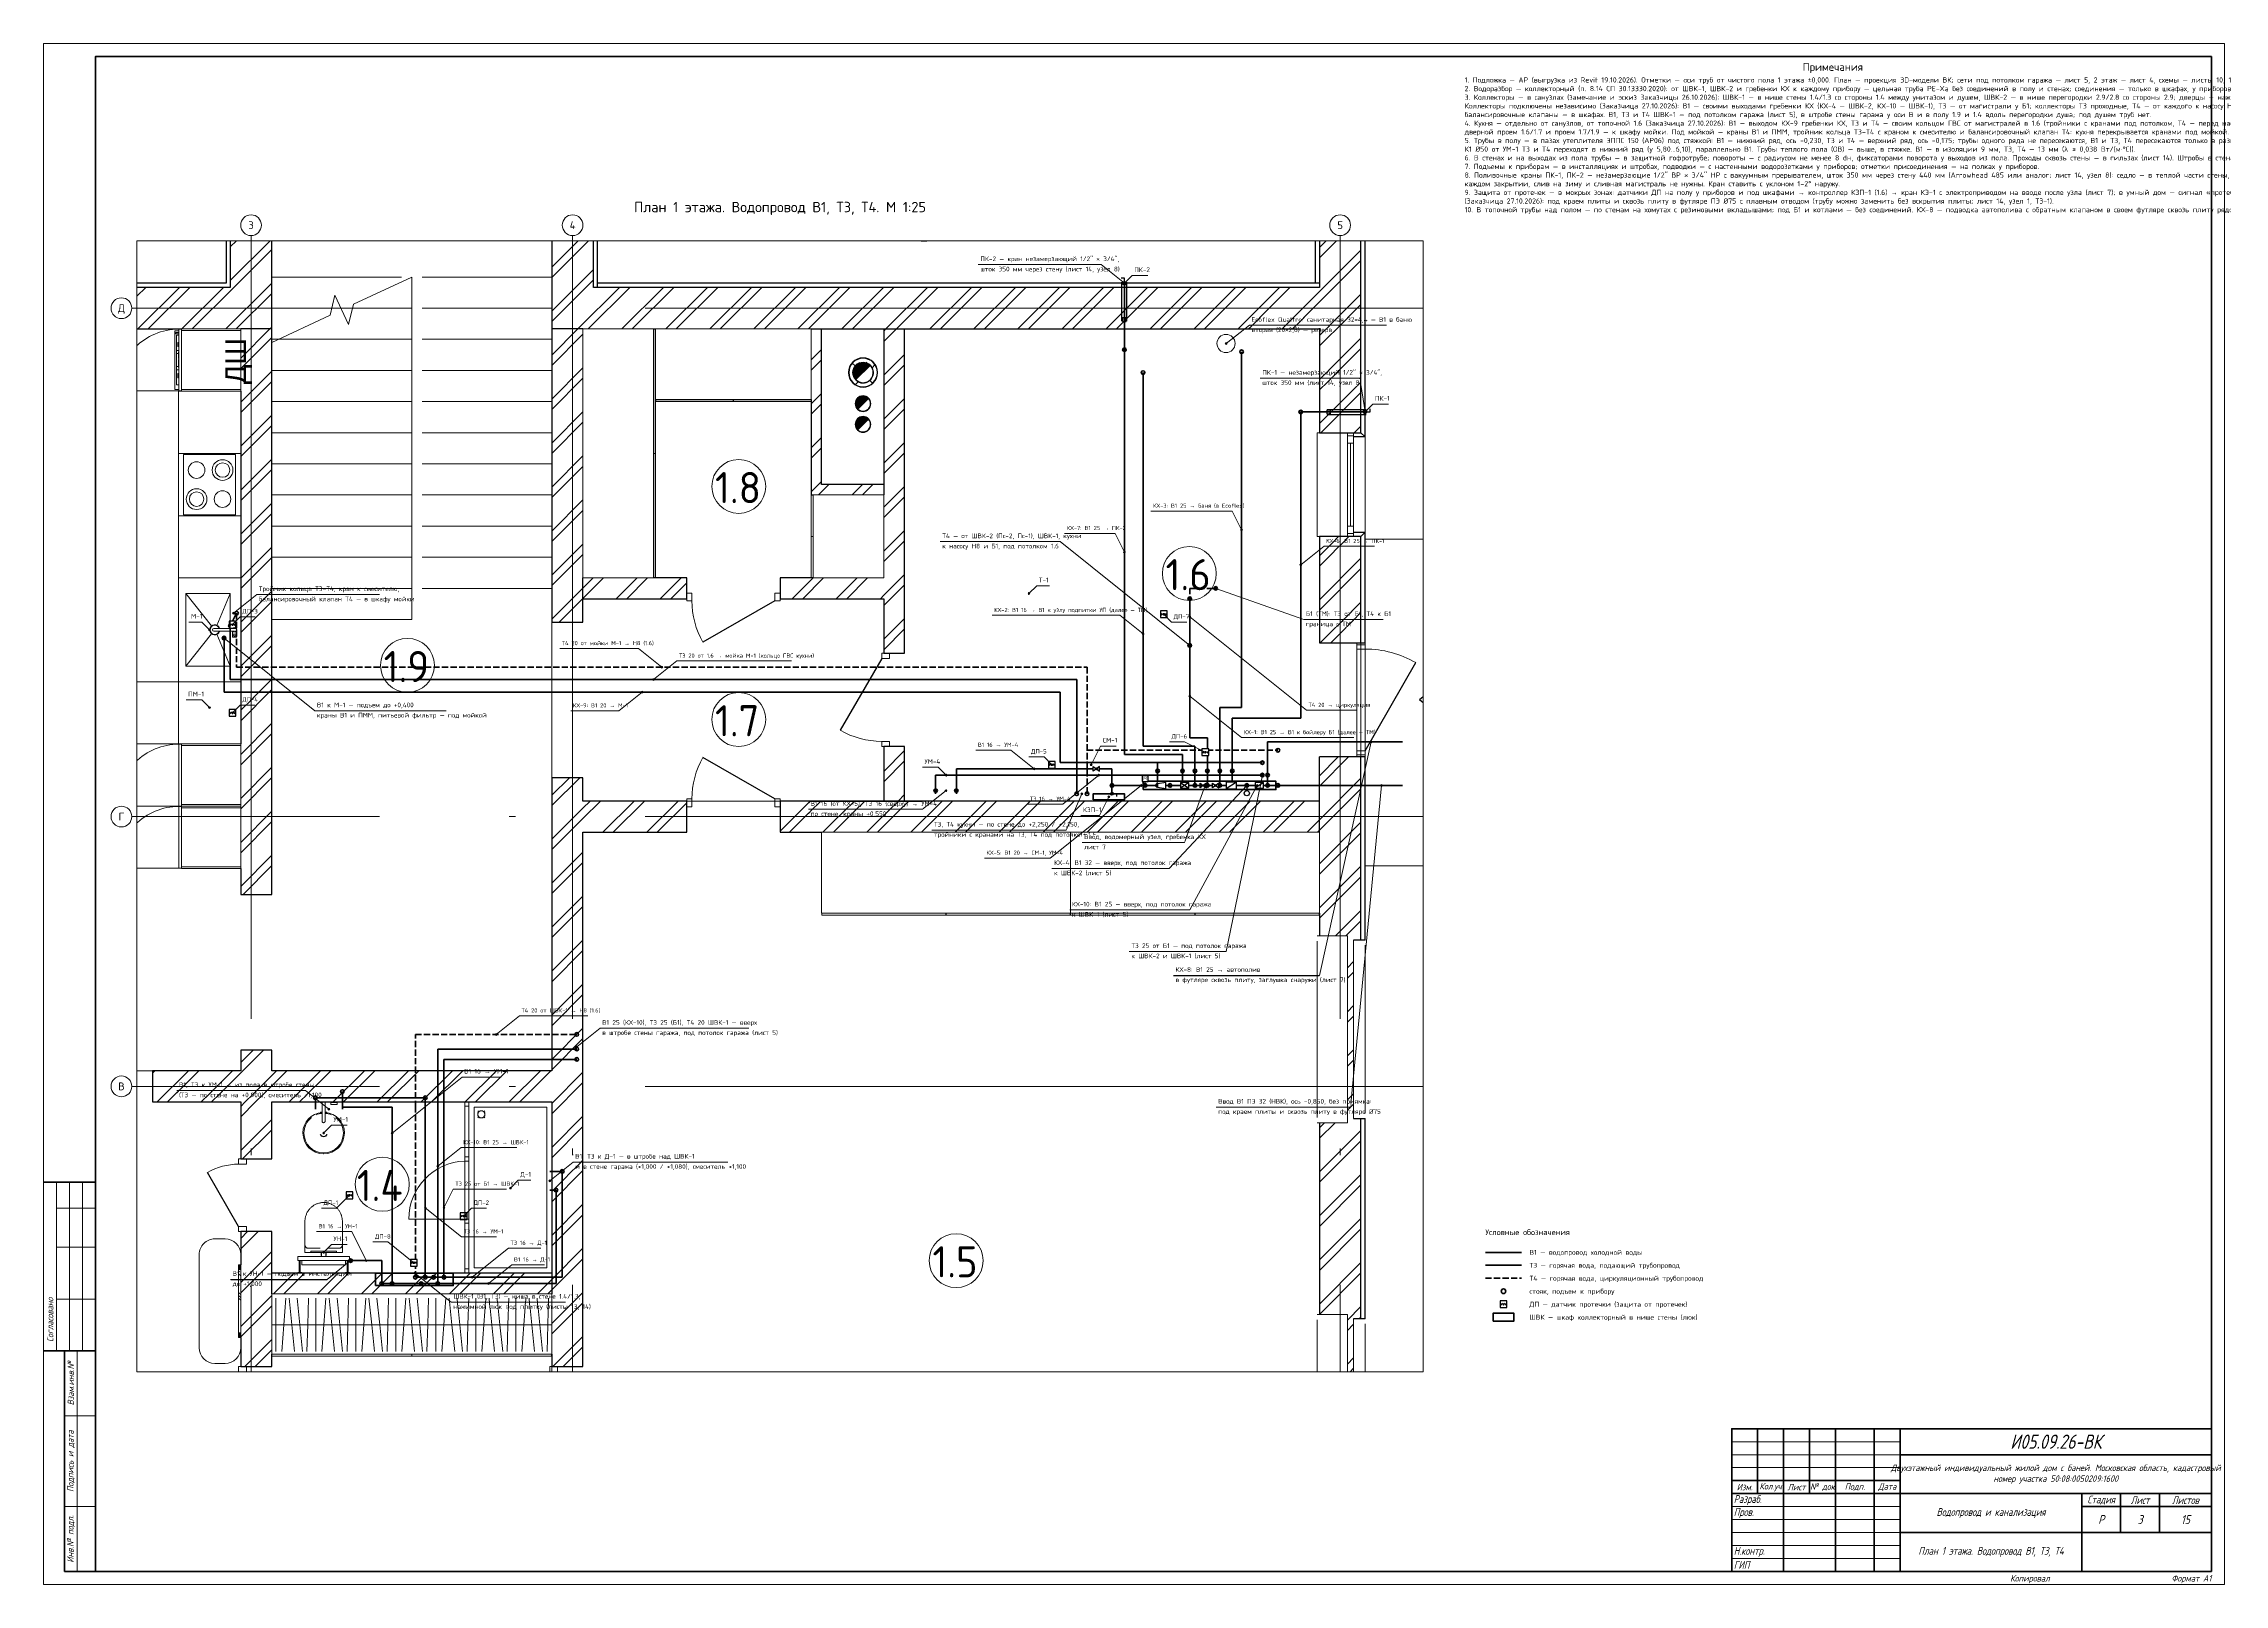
# Paper-space layout 'Лист' of a CAD drawing. Header units: millimetres. Extents: x 0 to 841, y 0 to 594.
# The model-space entities are those that its viewports show. They can reach past a viewport. Long polylines and large blocks are cut down to what shows.
import ezdxf
from ezdxf.enums import TextEntityAlignment as Align

# ---------------------------------------------------------------- set-up
doc = ezdxf.new("R2010")
doc.units = ezdxf.units.MM
for name, pattern in [('ОВ_ШП', [460, 300, -80, 0, -80]), ('ОВ_ШТРИХ', [330, 240, -90]), ('Осевая 12-2-2', [16, 12, -2, 0, -2]), ('Пунктир 2-1_5', [3.5, 2, -1.5]), ('Сверху', [3.96875, 2.38125, -1.5875])]:
    doc.linetypes.add(name, pattern=pattern)
for name, color, linetype, lineweight in [('A-ANNO-NOTE', 8, 'Continuous', 13), ('A-AREA-IDEN', 8, 'Continuous', 13), ('A-COLS', 8, 'Continuous', 13), ('A-DETL-GENF', 9, 'Continuous', 13), ('A-DOOR', 8, 'Continuous', 13), ('A-FLOR', 9, 'Continuous', 13), ('A-GLAZ', 8, 'Continuous', 13), ('A-GLAZ-CWMG', 8, 'Continuous', 13), ('A-WALL', 8, 'Continuous', 13), ('A-WALL-PATT', 8, 'Continuous', 13), ('I-FURN', 9, 'Continuous', 13), ('M-EQPM', 9, 'Continuous', 13), ('P-SANR-FIXT', 9, 'Continuous', 13), ('S-GRID', 8, 'Continuous', 13), ('S-STRS', 9, 'Continuous', 13), ('АР_подложка', 8, 'Continuous', 13), ('ВК_арматура', 7, 'Continuous', 25), ('ВК_В1', 150, 'Continuous', 35), ('ВК_защита', 6, 'Continuous', 25), ('ВК_марки', 7, 'Continuous', 18), ('ВК_оборуд', 7, 'Continuous', 35), ('ВК_оборуд_тонк', 8, 'Continuous', 18), ('ВК_оси', 7, 'Continuous', 13), ('ВК_Т3', 1, 'Continuous', 35), ('ВК_Т4', 30, 'Continuous', 35), ('ВК_текст', 7, 'Continuous', 18), ('Рамка', 7, 'Continuous', 50), ('Таблицы', 7, 'Continuous', 18), ('Текст', 7, 'Continuous', 18), ('Тонкие', 8, 'Continuous', 13)]:
    doc.layers.add(name, color=color, linetype=linetype, lineweight=lineweight)
doc.layers.add('ОВ_видовые', color=8, linetype='Continuous', lineweight=13, plot=False)
doc.styles.add('Arial', font='arial.ttf', dxfattribs={"height": 200})
doc.styles.add('GOST', font='isocpeur.ttf', dxfattribs={"width": 0.9})
doc.styles.add('GOST Common', font='GOST_Common.ttf', dxfattribs={"height": 300})
doc.styles.add('GOST_I', font='isocpeur.ttf', dxfattribs={"width": 0.8})
pattern_1 = [(45, (0, 0), (-212.132, 212.132), []), (45, (0, 100), (-212.132, 212.132), [])]

# ---------------------------------------------------------------- blocks, each defined once
blk = doc.blocks.new('INT 04 Душевая кабина - INT 04 Душевая кабина-1563465-Этаж 1 - Планировка')
at = {"layer": 'P-SANR-FIXT'}
for p, q in [((300, 400), (-400, 400)), ((-400, 400), (-400, -1150)), ((-355, 355), (-365, 365)), ((-355, 305), (-365, 295)), ((-305, 355), (-295, 365)), ((-305, 305), (-295, 295)), ((300, -1150), (300, 400)), ((-400, -1150), (300, -1150))]:
    blk.add_line(p, q, dxfattribs=at)
at = {"layer": 'P-SANR-FIXT', "flags": 128}
for points in [[(-295, 330), (-295, 331), (-295, 333), (-295, 334), (-295, 336), (-296, 337), (-296, 338), (-296, 340), (-297, 341), (-297, 342), (-298, 344), (-298, 345), (-299, 346), (-300, 347), (-300, 349), (-301, 350), (-302, 351), (-303, 352), (-304, 353), (-305, 354), (-306, 355), (-307, 356), (-308, 357), (-309, 358), (-310, 359), (-311, 359), (-312, 360), (-314, 361), (-315, 362), (-316, 362), (-317, 363), (-319, 363), (-320, 364), (-321, 364), (-323, 364), (-324, 364), (-325, 365), (-327, 365), (-328, 365), (-330, 365), (-331, 365), (-332, 365), (-334, 365), (-335, 365), (-337, 364), (-338, 364), (-339, 364), (-341, 363), (-342, 363), (-343, 362), (-345, 362), (-346, 361), (-347, 361), (-348, 360), (-349, 359), (-351, 358), (-352, 357), (-353, 357), (-354, 356), (-355, 355), (-356, 354), (-357, 353), (-358, 352), (-358, 350), (-359, 349), (-360, 348), (-361, 347), (-361, 346), (-362, 344), (-362, 343), (-363, 342), (-363, 340), (-364, 339), (-364, 338), (-364, 336), (-365, 335), (-365, 334), (-365, 332), (-365, 331), (-365, 330)], [(-365, 330), (-365, 329), (-365, 327), (-365, 326), (-365, 324), (-364, 323), (-364, 322), (-364, 320), (-363, 319), (-363, 318), (-362, 316), (-362, 315), (-361, 314), (-360, 313), (-360, 311), (-359, 310), (-358, 309), (-357, 308), (-356, 307), (-355, 306), (-354, 305), (-353, 304), (-352, 303), (-351, 302), (-350, 301), (-349, 301), (-348, 300), (-346, 299), (-345, 298), (-344, 298), (-343, 297), (-341, 297), (-340, 296), (-339, 296), (-337, 296), (-336, 296), (-335, 295), (-333, 295), (-332, 295), (-330, 295), (-329, 295), (-328, 295), (-326, 295), (-325, 295), (-323, 296), (-322, 296), (-321, 296), (-319, 297), (-318, 297), (-317, 298), (-315, 298), (-314, 299), (-313, 299), (-312, 300), (-311, 301), (-309, 302), (-308, 303), (-307, 303), (-306, 304), (-305, 305), (-304, 306), (-303, 307), (-302, 308), (-302, 310), (-301, 311), (-300, 312), (-299, 313), (-299, 314), (-298, 316), (-298, 317), (-297, 318), (-297, 320), (-296, 321), (-296, 322), (-296, 324), (-295, 325), (-295, 326), (-295, 328), (-295, 329), (-295, 330)]]:
    blk.add_lwpolyline(points, dxfattribs=at)
at = {"layer": 'P-SANR-FIXT'}
for radius, start, end in [(35, 0, 180), (35, 180, 0), (33, 0, 180), (33, 180, 0)]:
    blk.add_arc((-330, 330), radius, start, end, dxfattribs=at)
blk = doc.blocks.new('INT 04 Раковина - INT 04 Раковина-1563492-Этаж 1 - Планировка')
at = {"layer": 'P-SANR-FIXT'}
for p, q in [((-200, 1), (-200, -1)), ((-190, -1), (-190, 1)), ((190, 1), (190, -1)), ((200, -1), (200, 1)), ((1, -190), (-1, -190)), ((-1, -200), (1, -200))]:
    blk.add_line(p, q, dxfattribs=at)
for centre, radius, start, end in [((-1, 1), 199, 94.0124, 180), ((-1, 1), 189, 128.5714, 180), ((-1, 1), 189, 94.235, 112.5259), ((1, 1), 199, 360, 85.9351), ((1, 1), 189, 67.4741, 85.72), ((1, 1), 189, 360, 51.4286), ((-1, -1), 199, 180, 270), ((-1, -1), 189, 180, 270), ((0, 0), 35, 201.4717, 338.5283), ((0, 0), 33, 207.8374, 332.1626), ((1, -1), 199, 270, 360), ((1, -1), 189, 270, 0)]:
    blk.add_arc(centre, radius, start, end, dxfattribs=at)
blk = doc.blocks.new('INT 04 Смеситель настенный - INT 04 Смеситель настенный-1566558-Этаж 1 - Планировка')
at = {"layer": 'P-SANR-FIXT'}
for p, q in [((-30, 30), (-30, 26)), ((-30, 26), (-29, 26)), ((-30, 26), (30, 26)), ((-15, 26), (-15, -125)), ((15, -125), (15, 26)), ((29, 26), (30, 26)), ((30, 26), (30, 30)), ((70, 30), (70, 26)), ((70, 26), (71, 26)), ((70, 26), (130, 26)), ((70, 24), (70, 6)), ((70, 24), (130, 24)), ((70, 6), (130, 6)), ((72, 26), (72, 24)), ((128, 24), (128, 26)), ((129, 26), (130, 26)), ((130, 26), (130, 30)), ((130, 6), (130, 24))]:
    blk.add_line(p, q, dxfattribs=at)
at = {"layer": 'P-SANR-FIXT', "flags": 128}
for points in [[(-15, -125), (-15, -126), (-15, -127), (-15, -129), (-15, -130), (-15, -131), (-15, -132), (-15, -133), (-15, -134), (-15, -136), (-15, -137), (-15, -138), (-15, -139), (-15, -140), (-15, -141), (-15, -142), (-15, -143), (-15, -144), (-15, -145), (-15, -146), (-15, -147), (-15, -147), (-15, -148), (-15, -149), (-15, -150), (-15, -150), (-15, -151), (-15, -151), (-15, -152), (-15, -153), (-15, -153), (-15, -153), (-15, -154), (-15, -154), (-15, -154), (-15, -155), (-15, -155), (-15, -155), (-15, -155), (-15, -155)], [(15, -155), (15, -155), (15, -155), (15, -155), (15, -155), (15, -154), (15, -154), (15, -154), (15, -153), (15, -153), (15, -153), (15, -152), (15, -152), (15, -151), (15, -150), (15, -150), (15, -149), (15, -148), (15, -148), (15, -147), (15, -146), (15, -145), (15, -144), (15, -143), (15, -142), (15, -141), (15, -140), (15, -139), (15, -138), (15, -137), (15, -136), (15, -135), (15, -134), (15, -132), (15, -131), (15, -130), (15, -129), (15, -128), (15, -127), (15, -125), (15, -125)]]:
    blk.add_lwpolyline(points, dxfattribs=at)
at = {"layer": 'P-SANR-FIXT'}
for start, end in [(165, 255), (180, 360), (285, 20.653)]:
    blk.add_arc((0, -155), 15, start, end, dxfattribs=at)
blk = doc.blocks.new('INT 04 Сифон - INT 04 Сифон-1566560-Этаж 1 - Планировка')
at = {"layer": 'P-SANR-FIXT'}
for p, q in [((-30, 200), (-30, 197)), ((-30, 200), (-15, 200)), ((15, 200), (30, 200)), ((30, 197), (30, 200))]:
    blk.add_line(p, q, dxfattribs=at)
blk = doc.blocks.new('INT 04 Унитаз - Унитаз подвесной Tece TECEspring K 9700997-1563499-Этаж 1 - Планировка')
at = {"layer": 'P-SANR-FIXT'}
for p, q in [((-180, 0), (-180, 0)), ((-180, 0), (-123, 0)), ((-180, 0), (-180, -70)), ((-25, 30), (-25, 0)), ((-20, 30), (-25, 30)), ((25, 30), (20, 30)), ((25, 0), (25, 30)), ((-180, 0), (-180, -300)), ((-180, -70), (-180, -300)), ((-36, -40), (-150, -40)), ((150, -40), (35, -40)), ((123, 0), (180, 0)), ((180, -300), (180, 0)), ((180, 0), (180, 0)), ((180, -70), (180, 0)), ((180, -300), (180, -70))]:
    blk.add_line(p, q, dxfattribs=at)
at = {"layer": 'P-SANR-FIXT', "flags": 128}
for points in [[(-150, -40), (-151, -40), (-152, -40), (-154, -40), (-155, -40), (-156, -41), (-157, -41), (-158, -41), (-159, -42), (-161, -42), (-162, -42), (-163, -43), (-164, -43), (-165, -44), (-166, -45), (-167, -45), (-168, -46), (-169, -47), (-170, -47), (-171, -48), (-172, -49), (-172, -50), (-173, -51), (-174, -52), (-175, -53), (-175, -54), (-176, -55), (-176, -56), (-177, -57), (-178, -58), (-178, -59), (-178, -60), (-179, -61), (-179, -63), (-179, -64), (-180, -65), (-180, -66), (-180, -67), (-180, -68), (-180, -70), (-180, -70)], [(180, -70), (180, -69), (180, -68), (180, -66), (180, -65), (179, -64), (179, -63), (179, -62), (178, -61), (178, -59), (178, -58), (177, -57), (177, -56), (176, -55), (175, -54), (175, -53), (174, -52), (173, -51), (173, -50), (172, -49), (171, -48), (170, -48), (169, -47), (168, -46), (167, -45), (166, -45), (165, -44), (164, -44), (163, -43), (162, -42), (161, -42), (160, -42), (159, -41), (157, -41), (156, -41), (155, -40), (154, -40), (153, -40), (152, -40), (150, -40), (150, -40)], [(-180, -300), (-180, -307), (-179, -314), (-179, -322), (-178, -329), (-176, -336), (-175, -343), (-173, -350), (-171, -357), (-168, -363), (-166, -370), (-163, -377), (-160, -383), (-156, -389), (-153, -396), (-149, -402), (-144, -407), (-140, -413), (-135, -419), (-130, -424), (-125, -429), (-120, -434), (-115, -439), (-109, -443), (-103, -447), (-97, -451), (-91, -455), (-85, -459), (-78, -462), (-72, -465), (-65, -468), (-58, -470), (-52, -472), (-45, -474), (-38, -476), (-31, -477), (-23, -478), (-16, -479), (-9, -480), (-2, -480), (5, -480), (12, -480), (20, -479), (27, -478), (34, -477), (41, -475), (48, -474), (55, -471), (62, -469), (68, -467), (75, -464), (81, -461), (88, -457), (94, -454), (100, -450), (106, -446), (112, -441), (117, -437), (123, -432), (128, -427), (133, -422), (137, -416), (142, -411), (146, -405), (150, -399), (154, -393), (158, -387), (161, -380), (164, -374), (167, -367), (170, -360), (172, -353), (174, -347), (176, -340), (177, -333), (178, -325), (179, -318), (180, -311), (180, -304), (180, -300)], [(-180, -300), (-180, -307), (-179, -314), (-179, -322), (-178, -329), (-176, -336), (-175, -343), (-173, -350), (-171, -357), (-169, -363), (-166, -370), (-163, -377), (-160, -383), (-156, -389), (-153, -396), (-149, -402), (-144, -408), (-140, -413), (-135, -419), (-131, -424), (-125, -429), (-120, -434), (-115, -439), (-109, -443), (-103, -447), (-97, -452), (-91, -455), (-85, -459), (-78, -462), (-72, -465), (-65, -468), (-58, -470), (-52, -472), (-45, -474), (-38, -476), (-31, -477), (-23, -479), (-16, -479), (-9, -480), (-2, -480), (5, -480), (12, -480), (20, -479), (27, -478), (34, -477), (41, -475), (48, -474), (55, -472), (62, -469), (68, -467), (75, -464), (81, -461), (88, -457), (94, -454), (100, -450), (106, -446), (112, -441), (117, -437), (123, -432), (128, -427), (133, -422), (138, -416), (142, -411), (146, -405), (150, -399), (154, -393), (158, -387), (161, -380), (164, -374), (167, -367), (170, -360), (172, -353), (174, -347), (176, -340), (177, -333), (178, -325), (179, -318), (180, -311), (180, -304), (180, -300)]]:
    blk.add_lwpolyline(points, dxfattribs=at)
at = {"layer": 'P-SANR-FIXT'}
for centre, start, end in [((-150, -70), 90, 180), ((150, -70), 360, 90)]:
    blk.add_arc(centre, 30, start, end, dxfattribs=at)
blk = doc.blocks.new('INT 04 Инсталяция - Комплект для установки подвесного унитаза_ TECEnov-1563503-Этаж 1 - Планировка')
at = {"layer": 'P-SANR-FIXT'}
for p, q in [((-25, 30), (-25, 0)), ((25, 0), (25, 30))]:
    blk.add_line(p, q, dxfattribs=at)
blk = doc.blocks.new('INT 04 Инсталляция для унитаза - Инсталляция для унитаза-1566561-Этаж 1 - Планировка')
at = {"layer": 'P-SANR-FIXT'}
for p, q in [((-250, 0), (-250, -5)), ((-210, -5), (-210, 0)), ((210, 0), (210, -5)), ((250, -5), (250, 0)), ((-210, -5), (-250, -5)), ((-250, -120), (250, -120)), ((-250, -120), (-250, -160)), ((250, -160), (-250, -160)), ((-235, -5), (-235, -120)), ((-225, -120), (-225, -5)), ((-210, -80), (-210, -120)), ((-170, -80), (-210, -80)), ((-170, -80), (170, -80)), ((-20, -160), (-20, -200)), ((20, -200), (20, -160)), ((210, -80), (170, -80)), ((250, -5), (210, -5)), ((210, -120), (210, -80)), ((225, -5), (225, -120)), ((235, -120), (235, -5)), ((250, -120), (250, -160))]:
    blk.add_line(p, q, dxfattribs=at)
blk = doc.blocks.new('INT 04 К - Клавиша с двумя прямоугольными кнопками-1566562-Этаж 1 - Планировка')
at = {"layer": 'P-SANR-FIXT'}
for p, q in [((0, 0), (246, 0)), ((0, 0), (0, -13)), ((246, -13), (246, 0)), ((246, -13), (0, -13))]:
    blk.add_line(p, q, dxfattribs=at)
blk = doc.blocks.new('Прямоугольный импост - Прямоугольный импост чёрный-1563507-Этаж 1 - Планировка')
at = {"layer": 'A-GLAZ-CWMG'}
for p, q in [((-40, -20), (-40, 20)), ((-40, 20), (0, 20)), ((0, 20), (0, -20)), ((0, -20), (-40, -20))]:
    blk.add_line(p, q, dxfattribs=at)
blk = doc.blocks.new('Прямоугольный импост - Прямоугольный импост чёрный-1563508-Этаж 1 - Планировка')
at = {"layer": 'A-GLAZ-CWMG'}
for p, q in [((0, 20), (-40, 20)), ((-40, 20), (-40, -20)), ((0, -20), (0, 20)), ((-40, -20), (0, -20))]:
    blk.add_line(p, q, dxfattribs=at)
blk = doc.blocks.new('INT 18 Шкаф - INT 18 Шкаф-1563560-Этаж 1 - Планировка')
at = {"layer": 'A-DETL-GENF'}
for p, q in [((-1311, 307), (-1311, -207)), ((-1234, 50), (-1215, 307)), ((-1184, 307), (-1157, 50)), ((-1080, 50), (-1107, 307)), ((-1003, 50), (-995, 307)), ((-926, 307), (-926, -207)), ((-849, 50), (-830, 307)), ((-798, 307), (-771, 50)), ((-694, 50), (-721, 307)), ((-617, 50), (-609, 307)), ((-540, 307), (-540, -207)), ((-463, 50), (-444, 307)), ((-413, 307), (-386, 50)), ((-309, 50), (-336, 307)), ((-231, 50), (-224, 307)), ((-154, 307), (-154, -207)), ((-77, 50), (-58, 307)), ((-27, 307), (0, 50)), ((77, 50), (50, 307)), ((154, 50), (162, 307)), ((231, 307), (231, -207)), ((309, 50), (327, 307)), ((359, 307), (386, 50)), ((463, 50), (436, 307)), ((540, 50), (548, 307)), ((617, 307), (617, -207)), ((694, 50), (713, 307)), ((744, 307), (771, 50)), ((849, 50), (822, 307)), ((926, 50), (934, 307)), ((1003, 307), (1003, -207)), ((1080, 50), (1099, 307)), ((1130, 307), (1157, 50)), ((1234, 50), (1207, 307)), ((1311, 50), (1319, 307)), ((-1350, 50), (-964, 50)), ((-1234, 50), (-1253, -207)), ((-1157, 50), (-1130, -207)), ((-1080, 50), (-1053, -207)), ((-1003, 50), (-1011, -207)), ((-964, 50), (-579, 50)), ((-849, 50), (-867, -207)), ((-771, 50), (-744, -207)), ((-694, 50), (-667, -207)), ((-617, 50), (-625, -207)), ((-579, 50), (-193, 50)), ((-463, 50), (-482, -207)), ((-386, 50), (-359, -207)), ((-309, 50), (-282, -207)), ((-231, 50), (-239, -207)), ((-193, 50), (193, 50)), ((-77, 50), (-96, -207)), ((0, 50), (27, -207)), ((77, 50), (104, -207)), ((154, 50), (146, -207)), ((193, 50), (579, 50)), ((309, 50), (290, -207)), ((386, 50), (413, -207)), ((463, 50), (490, -207)), ((540, 50), (532, -207)), ((579, 50), (964, 50)), ((694, 50), (675, -207)), ((771, 50), (798, -207)), ((849, 50), (876, -207)), ((926, 50), (918, -207)), ((964, 50), (1350, 50)), ((1080, 50), (1061, -207)), ((1157, 50), (1184, -207)), ((1234, 50), (1261, -207)), ((1311, 50), (1304, -207))]:
    blk.add_line(p, q, dxfattribs=at)
at = {"layer": 'I-FURN'}
for p, q in [((-1350, 350), (1350, 350)), ((-1350, 350), (-1350, -230)), ((1350, -230), (1350, 350)), ((1350, -230), (-1350, -230)), ((-1349, -232), (-1, -232)), ((-1349, -232), (-1349, -250)), ((-1, -250), (-1349, -250)), ((-1, -250), (-1, -232)), ((1, -232), (1348, -232)), ((1, -232), (1, -250)), ((1348, -250), (1, -250)), ((1348, -250), (1348, -232))]:
    blk.add_line(p, q, dxfattribs=at)
blk = doc.blocks.new('INT 15 Тумба овальная - INT 15 Тумба овальная-1356788-Этаж 1 - Планировка')
at = {"layer": 'I-FURN'}
for p, q in [((-600, 50), (-600, -50)), ((450, 200), (-450, 200)), ((600, -50), (600, 50))]:
    blk.add_line(p, q, dxfattribs=at)
for centre, start, end in [((-450, 50), 90, 180), ((450, 50), 360, 90), ((-450, -50), 180, 270), ((450, -50), 270, 360)]:
    blk.add_arc(centre, 150, start, end, dxfattribs=at)
blk = doc.blocks.new('Прямоугольный импост - Прямоугольный импост чёрный-1563676-Этаж 1 - Планировка')
at = {"layer": 'A-GLAZ-CWMG'}
for p, q in [((13728, 9653), (13768, 9653)), ((13728, 9213), (13728, 9653)), ((13768, 9653), (13768, 9213)), ((13768, 9213), (13728, 9213))]:
    blk.add_line(p, q, dxfattribs=at)
blk = doc.blocks.new('INT 19 Дверь межкомнатная одностворчатая - 900 х 2370 _800_ Глухое Л-НАР-1569038-Этаж 1 - Планировка')
at = {"layer": 'A-DOOR', "lineweight": 25}
blk.add_line((400, 170), (-293, 570), dxfattribs=at)
at = {"layer": 'A-DOOR'}
for p, q in [((-400, 170), (-450, 170)), ((-450, 170), (-450, 95)), ((-450, 95), (-400, 95)), ((-400, 95), (-400, 170)), ((400, 95), (400, 170)), ((400, 170), (450, 170)), ((450, 95), (400, 95)), ((450, 170), (450, 95))]:
    blk.add_line(p, q, dxfattribs=at)
blk.add_arc((400, 170), 800, 150, 180, dxfattribs=at)
blk = doc.blocks.new('INT 19 Дверь межкомнатная одностворчатая - 900 х 2370 _800_ Глухое Л-НАР-V1-Этаж 1 - Планировка')
at = {"layer": 'A-DOOR', "lineweight": 25}
blk.add_line((400, 170), (-293, 570), dxfattribs=at)
at = {"layer": 'A-DOOR'}
for p, q in [((-400, 170), (-450, 170)), ((-450, 150), (-450, 95)), ((-450, 95), (-400, 95)), ((-400, 95), (-400, 170)), ((400, 95), (400, 170)), ((400, 170), (450, 170)), ((450, 95), (400, 95)), ((450, 170), (450, 95))]:
    blk.add_line(p, q, dxfattribs=at)
blk.add_arc((400, 170), 800, 150, 180, dxfattribs=at)
blk = doc.blocks.new('INT 19 Дверь межкомнатная одностворчатая - 700х 2370 _800_ Глухое П-НАР-1569042-Этаж 1 - Планировка')
at = {"layer": 'A-DOOR', "lineweight": 25}
blk.add_line((-300, 170), (220, 470), dxfattribs=at)
at = {"layer": 'A-DOOR'}
for p, q in [((-300, 170), (-350, 170)), ((-350, 170), (-350, 95)), ((-350, 95), (-300, 95)), ((-300, 95), (-300, 170)), ((300, 95), (300, 170)), ((300, 170), (350, 170)), ((350, 95), (300, 95)), ((350, 170), (350, 95))]:
    blk.add_line(p, q, dxfattribs=at)
blk.add_arc((-300, 170), 600, 360, 30, dxfattribs=at)
blk = doc.blocks.new('INT 19 Дверь межкомнатная одностворчатая - 900 х 2370 _800_ Глухое Л-НАР-1569067-Этаж 1 - Планировка')
at = {"layer": 'A-DOOR', "lineweight": 25}
blk.add_line((400, 120), (-293, 520), dxfattribs=at)
at = {"layer": 'A-DOOR'}
for p, q in [((-400, 120), (-450, 120)), ((-450, 120), (-450, 45)), ((-450, 45), (-400, 45)), ((-400, 45), (-400, 120)), ((400, 45), (400, 120)), ((400, 120), (450, 120)), ((450, 45), (400, 45)), ((450, 120), (450, 45))]:
    blk.add_line(p, q, dxfattribs=at)
blk.add_arc((400, 120), 800, 150, 180, dxfattribs=at)
blk = doc.blocks.new('INT 02 Нижний модуль - x1-1563927-Этаж 1 - Планировка')
at = {"layer": 'I-FURN'}
for p, q in [((-300, 0), (-300, -600)), ((-300, -600), (300, -600)), ((300, -600), (300, -570))]:
    blk.add_line(p, q, dxfattribs=at)
at = {"layer": 'I-FURN', "color": 8, "linetype": 'Сверху', "true_color": 0x808080}
for p, q in [((-298, -600), (-298, -1360)), ((298, -600), (298, -1360)), ((-298, -1360), (298, -1360))]:
    blk.add_line(p, q, dxfattribs=at)
blk = doc.blocks.new('INT 02 Нижний модуль - x2-1563935-Этаж 1 - Планировка')
at = {"layer": 'I-FURN'}
for p, q in [((-500, 0), (-500, -600)), ((500, -600), (500, 0)), ((-350, -530), (-350, -100)), ((-350, -100), (-12, -100)), ((12, -100), (350, -100)), ((350, -100), (350, -530)), ((-500, -600), (500, -600)), ((350, -530), (-350, -530))]:
    blk.add_line(p, q, dxfattribs=at)
blk = doc.blocks.new('INT 02 Смеситель кухонный - Смеситель кухонный 360-1566564-Этаж 1 - Планировка')
at = {"layer": 'P-SANR-FIXT'}
for p, q in [((42, 19), (7, 19)), ((42, 0), (42, 19)), ((42, -19), (42, 0)), ((72, 19), (43, 19)), ((43, 0), (43, 19)), ((43, -19), (43, 0)), ((72, 0), (72, 19)), ((72, -19), (72, 0)), ((12, -19), (42, -19)), ((43, -19), (72, -19))]:
    blk.add_line(p, q, dxfattribs=at)
at = {"layer": 'P-SANR-FIXT', "flags": 128}
for points in [[(-12, 0), (-12, 0), (-12, 0), (-12, -1), (-12, -1), (-12, -2), (-12, -3), (-12, -4), (-12, -5), (-12, -6), (-12, -8), (-12, -10), (-12, -11), (-12, -13), (-12, -15), (-12, -17), (-12, -20), (-12, -22), (-12, -25), (-12, -28), (-12, -30), (-12, -33), (-12, -36), (-12, -39), (-12, -43), (-12, -46), (-12, -49), (-12, -53), (-12, -56), (-12, -60), (-12, -64), (-12, -68), (-12, -71), (-12, -75), (-12, -79), (-12, -83), (-12, -87), (-12, -91), (-12, -95), (-12, -99), (-12, -103), (-12, -107), (-12, -111), (-12, -115), (-12, -119), (-12, -123), (-12, -127), (-12, -130), (-12, -134), (-12, -138), (-12, -142), (-12, -145), (-12, -149), (-12, -152), (-12, -156), (-12, -159), (-12, -162), (-12, -165), (-12, -168), (-12, -171), (-12, -174), (-12, -176), (-12, -179), (-12, -181), (-12, -184), (-12, -186), (-12, -188), (-12, -190), (-12, -191), (-12, -193), (-12, -194), (-12, -195), (-12, -197), (-12, -198), (-12, -198), (-12, -199), (-12, -199), (-12, -200), (-12, -200), (-12, -200)], [(12, -200), (12, -200), (12, -200), (12, -199), (12, -199), (12, -198), (12, -197), (12, -196), (12, -195), (12, -194), (12, -192), (12, -190), (12, -189), (12, -187), (12, -185), (12, -183), (12, -180), (12, -178), (12, -175), (12, -172), (12, -170), (12, -167), (12, -164), (12, -161), (12, -157), (12, -154), (12, -151), (12, -147), (12, -144), (12, -140), (12, -136), (12, -132), (12, -129), (12, -125), (12, -121), (12, -117), (12, -113), (12, -109), (12, -105), (12, -101), (12, -97), (12, -93), (12, -89), (12, -85), (12, -81), (12, -77), (12, -73), (12, -70), (12, -66), (12, -62), (12, -58), (12, -55), (12, -51), (12, -48), (12, -44), (12, -41), (12, -38), (12, -35), (12, -32), (12, -29), (12, -26), (12, -24), (12, -21), (12, -19), (12, -16), (12, -14), (12, -12), (12, -10), (12, -9), (12, -7), (12, -6), (12, -5), (12, -3), (12, -2), (12, -2), (12, -1), (12, -1), (12, 0), (12, 0), (12, 0)], [(42, 18), (43, 17), (43, 17), (44, 17), (45, 17), (45, 17), (46, 17), (47, 17), (48, 17), (48, 16), (49, 16), (49, 16), (50, 16), (51, 15), (51, 15), (52, 14), (52, 14), (53, 14), (54, 13), (54, 13), (55, 12), (55, 12), (55, 11), (56, 11), (56, 10), (57, 9), (57, 9), (57, 8), (58, 8), (58, 7), (58, 6), (59, 6), (59, 5), (59, 4), (59, 4), (59, 3), (59, 2), (59, 2), (59, 1), (59, 0), (59, 0)], [(59, 0), (59, -1), (59, -1), (59, -2), (59, -3), (59, -3), (59, -4), (59, -5), (59, -6), (58, -6), (58, -7), (58, -7), (58, -8), (57, -9), (57, -9), (56, -10), (56, -10), (56, -11), (55, -12), (55, -12), (54, -13), (54, -13), (53, -13), (53, -14), (52, -14), (51, -15), (51, -15), (50, -15), (50, -16), (49, -16), (48, -16), (48, -17), (47, -17), (46, -17), (46, -17), (45, -17), (44, -17), (44, -17), (43, -17), (42, -17), (42, -17)]]:
    blk.add_lwpolyline(points, dxfattribs=at)
at = {"layer": 'P-SANR-FIXT'}
for centre, radius, start, end in [((0, 0), 22.5, 180, 237.5858), ((0, 0), 22.5, 60, 180), ((0, 0), 20, 360, 180), ((0, 0), 20, 180, 232.7574), ((0, 0), 20, 307.2426, 360), ((60, 0), 3.5, 360, 180), ((60, 0), 3.5, 180, 360), ((0, -200), 12, 180, 360)]:
    blk.add_arc(centre, radius, start, end, dxfattribs=at)
for points, knots in [([(9, 18), (8, 18), (8, 18), (8, 19), (7, 19), (7, 19), (7, 19)], [0.4001033, 0.4001033, 0.4001033, 0.4001033, 0.41666667, 0.43055556, 0.4375, 0.44444444, 0.44444444, 0.44444444, 0.44444444]), ([(12, 16), (12, 16), (12, 16), (12, 16), (12, 16), (11, 16), (11, 17)], [0.30130214, 0.30130214, 0.30130214, 0.30130214, 0.30555556, 0.31944444, 0.32638889, 0.33333333, 0.33333333, 0.33333333, 0.33333333]), ([(56, 0), (56, 0), (57, 1), (57, 1), (57, 2), (57, 2), (58, 3), (58, 3), (59, 3), (59, 3), (60, 4), (61, 3), (61, 3), (62, 3), (62, 3), (63, 2), (63, 1), (63, 1), (63, 0)], [0, 0, 0, 0, 0.055556, 0.111111, 0.166667, 0.222222, 0.277778, 0.333333, 0.388889, 0.444444, 0.513889, 0.548611, 0.583333, 0.652778, 0.722222, 0.791667, 0.861111, 1, 1, 1, 1]), ([(63, 0), (63, 0), (63, -1), (63, -1), (63, -2), (63, -2), (62, -3), (62, -3), (61, -3), (61, -3), (60, -4), (59, -3), (59, -3), (58, -3), (58, -3), (57, -2), (57, -1), (56, -1), (56, 0)], [0, 0, 0, 0, 0.055556, 0.111111, 0.166667, 0.222222, 0.277778, 0.333333, 0.388889, 0.444444, 0.513889, 0.548611, 0.583333, 0.652778, 0.722222, 0.791667, 0.861111, 1, 1, 1, 1])]:
    blk.add_open_spline(points, degree=3, knots=knots, dxfattribs=at)
blk = doc.blocks.new('INT 02 Раковина - Подстольная-1566565-Этаж 1 - Планировка')
at = {"layer": 'P-SANR-FIXT'}
for p, q in [((-43, -231), (-350, -100)), ((43, -231), (350, -100)), ((-350, -530), (-37, -280)), ((37, -280), (350, -530))]:
    blk.add_line(p, q, dxfattribs=at)
at = {"layer": 'P-SANR-FIXT', "flags": 128}
for points in [[(-43, -231), (-37, -220), (-28, -212), (-18, -206), (-12, -204)], [(12, -204), (18, -206), (28, -212), (37, -220), (43, -231)], [(-48, -250), (-46, -240), (-43, -231)], [(-37, -280), (-43, -271), (-46, -261), (-48, -250)], [(37, -280), (28, -288), (18, -294), (6, -297), (-6, -297), (-18, -294), (-28, -288), (-37, -280)], [(47, -250), (46, -261), (43, -271), (37, -280)], [(43, -231), (46, -240), (47, -250)]]:
    blk.add_lwpolyline(points, dxfattribs=at)
at = {"layer": 'P-SANR-FIXT'}
for radius, start, end in [(45, 105.4881, 180), (47.5, 108.4932, 116.1051), (45, 360, 74.5119), (47.5, 63.8949, 71.5068), (47.5, 166.3345, 180), (47.5, 180, 194.0522), (47.5, 153.088, 162.0453), (45, 180, 360), (47.5, 198.6351, 208.1454), (47.5, 213.5421, 221.9663), (47.5, 138.2234, 145.8399), (47.5, 123.3585, 130.9722), (47.5, 229.113, 236.7839), (47.5, 243.936, 251.6024), (47.5, 258.7577, 266.4219), (47.5, 273.5781, 281.2423), (47.5, 288.3976, 296.064), (47.5, 49.0278, 56.6415), (47.5, 303.2161, 310.887), (47.5, 34.1601, 41.7766), (47.5, 318.0337, 326.4579), (47.5, 17.9267, 26.912), (47.5, 331.8546, 341.3649), (47.5, 0, 13.6655), (47.5, 345.9478, 360)]:
    blk.add_arc((0, -250), radius, start, end, dxfattribs=at)
blk = doc.blocks.new('INT 02 Нижний модуль - x3-1563960-Этаж 1 - Планировка')
at = {"layer": 'I-FURN'}
for p, q in [((-300, 600), (-300, 0)), ((300, 600), (-300, 600)), ((300, 0), (300, 600))]:
    blk.add_line(p, q, dxfattribs=at)
blk = doc.blocks.new('INT 02 Электр_плита - 580-1566566-Этаж 1 - Планировка')
at = {"layer": 'M-EQPM'}
for p, q in [((290, 550), (-290, 550)), ((-290, 550), (-290, 50)), ((290, 50), (290, 550)), ((-290, 50), (290, 50))]:
    blk.add_line(p, q, dxfattribs=at)
for centre, radius in [((-140, 425), 100), ((-140, 425), 70), ((140, 425), 80), ((-140, 175), 80), ((140, 175), 100), ((140, 175), 70)]:
    blk.add_circle(centre, radius, dxfattribs=at)
blk = doc.blocks.new('INT 02 Пенал - x4-1563996-Этаж 1 - Планировка')
at = {"layer": 'I-FURN'}
for p, q in [((-284, 0), (-300, 0)), ((-300, 0), (-300, -570)), ((-284, -570), (-284, 0)), ((284, 0), (-284, 0)), ((-284, 0), (-284, -570)), ((300, 0), (284, 0)), ((284, 0), (284, -570)), ((284, -570), (284, 0)), ((300, -570), (300, 0)), ((-300, -570), (-284, -570)), ((-298, -570), (-298, -595)), ((298, -595), (-298, -595)), ((-284, -570), (284, -570)), ((-266.5, -625), (-266.5, -595)), ((-253.5, -625), (-266.5, -625)), ((-253.5, -595), (-253.5, -625)), ((-92.5, -595), (-92.5, -620)), ((-62.5, -620), (-62.5, -598)), ((62.5, -598), (62.5, -620)), ((92.5, -620), (92.5, -595)), ((284, -570), (300, -570)), ((298, -595), (298, -570))]:
    blk.add_line(p, q, dxfattribs=at)
at = {"layer": 'I-FURN', "color": 8, "linetype": 'Сверху', "true_color": 0x808080}
blk.add_line((298, -595), (298, -1191), dxfattribs=at)
blk.add_arc((298, -595), 596, 180, 270, dxfattribs=at)
blk = doc.blocks.new('INT 02 ОБ - Духовка встроенная-1566567-Этаж 1 - Планировка')
at = {"layer": 'M-EQPM'}
for p, q in [((-283, -595), (-285, -595)), ((-267, -595), (-267, -635)), ((-225, -620), (-225, -595)), ((255, -620), (-225, -620)), ((-155, -595), (-155, -607)), ((-155, -607), (-115, -607)), ((-115, -607), (-115, -595)), ((-63, -595), (-63, -598)), ((-58, -598), (-63, -598)), ((-58, -595), (-58, -598)), ((-51, -598), (-58, -598)), ((-51, -595), (-51, -598)), ((-49, -598), (-51, -598)), ((-49, -598), (-49, -595)), ((-7, -598), (-49, -598)), ((-7, -595), (-7, -598)), ((0, -598), (-7, -598)), ((0, -595), (0, -598)), ((10, -595), (10, -598)), ((18, -598), (10, -598)), ((18, -595), (18, -598)), ((44, -598), (18, -598)), ((44, -598), (44, -595)), ((52, -598), (44, -598)), ((52, -595), (52, -598)), ((78, -598), (52, -598)), ((78, -595), (78, -598)), ((86, -598), (78, -598)), ((86, -595), (86, -598)), ((145, -595), (145, -607)), ((145, -607), (185, -607)), ((185, -607), (185, -595)), ((255, -595), (255, -620)), ((297, -635), (297, -595)), ((315, -595), (313, -595)), ((315, -595), (315, -570)), ((-267, -635), (297, -635))]:
    blk.add_line(p, q, dxfattribs=at)
blk = doc.blocks.new('INT 02 Нижний модуль - x3-1564040-Этаж 1 - Планировка')
at = {"layer": 'I-FURN'}
for p, q in [((-300, 600), (-300, 0)), ((300, 600), (-300, 600)), ((300, 0), (300, 600))]:
    blk.add_line(p, q, dxfattribs=at)
blk = doc.blocks.new('INT 02 Нижний модуль - x3-V4-Этаж 1 - Планировка')
at = {"layer": 'I-FURN'}
for p, q in [((-300, 600), (-300, 0)), ((300, 600), (-300, 600)), ((300, 595), (300, 600))]:
    blk.add_line(p, q, dxfattribs=at)
blk = doc.blocks.new('INT 02 Пенал - x2-1564052-Этаж 1 - Планировка')
at = {"layer": 'I-FURN'}
for p, q in [((-284, 0), (-300, 0)), ((-300, 0), (-300, -570)), ((-284, -570), (-284, 0)), ((284, 0), (-284, 0)), ((-284, 0), (-284, -570)), ((300, 0), (284, 0)), ((284, 0), (284, -570)), ((284, -570), (284, 0)), ((300, -570), (300, 0)), ((-300, -570), (-284, -570)), ((-298, -570), (-298, -595)), ((298, -595), (-298, -595)), ((-284, -570), (284, -570)), ((284, -570), (300, -570)), ((298, -595), (298, -570))]:
    blk.add_line(p, q, dxfattribs=at)
at = {"layer": 'I-FURN', "color": 8, "linetype": 'Сверху', "true_color": 0x808080}
blk.add_line((298, -595), (298, -1191), dxfattribs=at)
blk.add_line((298, -595), (298, -1191), dxfattribs=at)
blk.add_arc((298, -595), 596, 180, 270, dxfattribs=at)
blk.add_arc((298, -595), 596, 180, 270, dxfattribs=at)
blk = doc.blocks.new('INT 18 Шкаф - INT 18 Шкаф-1611660-Этаж 1 - Планировка')
at = {"layer": 'I-FURN'}
for p, q in [((-400, 350), (400, 350)), ((-400, 350), (-400, -330)), ((400, -330), (400, 350)), ((400, -330), (-400, -330)), ((-398.5, -332), (-0.8, -332)), ((-398.5, -332), (-398.5, -350)), ((-0.8, -350), (-398.5, -350)), ((-0.8, -350), (-0.8, -332)), ((0.8, -332), (398.5, -332)), ((0.8, -332), (0.8, -350)), ((398.5, -350), (0.8, -350)), ((398.5, -350), (398.5, -332))]:
    blk.add_line(p, q, dxfattribs=at)
blk = doc.blocks.new('INT 18 Шкаф - INT 18 Шкаф-1564175-Этаж 1 - Планировка')
at = {"layer": 'I-FURN'}
for p, q in [((-1200, 350), (1200, 350)), ((-1200, 350), (-1200, -430)), ((1200, -430), (1200, 350)), ((1200, -430), (-1200, -430)), ((-1198.5, -432), (-0.8, -432)), ((-1198.5, -432), (-1198.5, -450)), ((-0.8, -450), (-1198.5, -450)), ((-0.8, -450), (-0.8, -432)), ((0.8, -432), (1198.5, -432)), ((0.8, -432), (0.8, -450)), ((1198.5, -450), (0.8, -450)), ((1198.5, -450), (1198.5, -432))]:
    blk.add_line(p, q, dxfattribs=at)
blk = doc.blocks.new('INT 19 Дверь входная одностворчатая с остеклением - 1100 х 2480 ОС-Сверху 2-1581826-Этаж 1 - Планировка')
at = {"layer": 'A-DOOR', "lineweight": 25}
for p, q in [((-65, 842), (0, 764)), ((-30, 842), (-65, 842)), ((-30, 940), (-30, 842)), ((-30, 940), (0, 940)), ((0, 940), (30, 940)), ((65, 842), (0, 764)), ((30, 940), (30, 842)), ((30, 842), (65, 842)), ((490, 240), (-359, 730))]:
    blk.add_line(p, q, dxfattribs=at)
at = {"layer": 'A-DOOR'}
for p, q in [((-550, 240), (-530, 240)), ((-550, 240), (-550, 160)), ((-530, 160), (-530, 240)), ((-530, 240), (-490, 240)), ((-530, 160), (-530, 240)), ((-490, 240), (490, 240)), ((-490, 240), (-490, 160)), ((530, 240), (490, 240)), ((490, 240), (490, 160)), ((530, 240), (550, 240)), ((530, 160), (530, 240)), ((530, 160), (530, 240)), ((550, 240), (550, 160)), ((-550, 160), (-530, 160)), ((-490, 160), (-530, 160)), ((-490, 160), (490, 160)), ((490, 160), (530, 160)), ((530, 160), (550, 160))]:
    blk.add_line(p, q, dxfattribs=at)
blk.add_arc((490, 240), 980, 150, 180, dxfattribs=at)
blk = doc.blocks.new('INT 20 Окно Прямоугольник 1ст - INT 20 Окно Прямоугольник 1ст 1000-3000h-1568821-Этаж 1 - Планировка')
at = {"layer": 'A-GLAZ'}
for p, q in [((460, 240), (-460, 240)), ((-500, 130), (-400, 130)), ((-470, 130), (-500, 130)), ((-500, 70), (-470, 70)), ((-400, 70), (-500, 70)), ((-470, 70), (-470, 130)), ((-400, 130), (-470, 130)), ((-470, 130), (-470, 70)), ((-470, 70), (-400, 70)), ((400, 130), (500, 130)), ((470, 130), (400, 130)), ((500, 70), (400, 70)), ((400, 70), (470, 70)), ((500, 130), (470, 130)), ((470, 130), (470, 70)), ((470, 70), (470, 130)), ((470, 70), (500, 70)), ((-500, -200), (-500, -220)), ((500, -220), (500, -200)), ((-500, -220), (500, -220))]:
    blk.add_line(p, q, dxfattribs=at)
blk = doc.blocks.new('INT 20 Откосы окон снаружи Прямоугольник - INT 20 Откосы окон снаружи Прямоугольник-1566574-Этаж 1 - Планировка')
at = {"layer": 'A-WALL', "lineweight": 25}
for p, q in [((-477, 30), (-477, -80)), ((443, -80), (443, 30))]:
    blk.add_line(p, q, dxfattribs=at)
blk = doc.blocks.new('INT 20 Створка - 05_ Правое поворотно-откидное-1566575-Этаж 1 - Планировка')
at = {"layer": 'A-GLAZ'}
for p, q in [((400, 30), (-400, 30)), ((-400, 30), (-400, -30)), ((400, 30), (-400, 30)), ((-400, 30), (-400, -30)), ((400, -30), (400, 30)), ((400, -30), (400, 30)), ((-400, 0), (400, 0)), ((-400, -30), (400, -30)), ((-400, -30), (400, -30))]:
    blk.add_line(p, q, dxfattribs=at)
blk = doc.blocks.new('INT 18 Шкаф - INT 18 Шкаф-1565127-Этаж 1 - Планировка')
at = {"layer": 'I-FURN'}
for p, q in [((-750, 350), (750, 350)), ((-750, 350), (-750, -330)), ((750, -330), (750, 350)), ((750, -330), (-750, -330)), ((-748.5, -332), (-0.8, -332)), ((-748.5, -332), (-748.5, -350)), ((-0.8, -350), (-748.5, -350)), ((-0.8, -350), (-0.8, -332)), ((0.8, -332), (748.5, -332)), ((0.8, -332), (0.8, -350)), ((748.5, -350), (0.8, -350)), ((748.5, -350), (748.5, -332))]:
    blk.add_line(p, q, dxfattribs=at)
blk = doc.blocks.new('INT 20 Откосы окон снаружи Прямоугольник - INT 20 Откосы окон снаружи Прямоугольник-1566578-Этаж 1 - Планировка')
at = {"layer": 'A-WALL', "lineweight": 25}
for p, q in [((-877, 30), (-877, -80)), ((843, -80), (843, 30))]:
    blk.add_line(p, q, dxfattribs=at)
blk = doc.blocks.new('INT 20 Подоконник - Подоконник внутри-1566579-Этаж 1 - Планировка')
at = {"layer": 'A-GLAZ'}
for p, q in [((-950, 0), (-950, -290)), ((850, 0), (-950, 0)), ((850, -290), (850, 0)), ((-900, -290), (800, -290))]:
    blk.add_line(p, q, dxfattribs=at)
blk = doc.blocks.new('INT 20 Подоконник - Подоконник снаружи-1566581-Этаж 1 - Планировка')
at = {"layer": 'A-GLAZ'}
for p, q in [((-910, 0), (-910, 110)), ((810, 0), (-910, 0)), ((-860, 110), (760, 110)), ((810, 110), (810, 0))]:
    blk.add_line(p, q, dxfattribs=at)
blk = doc.blocks.new('Прямоугольный импост - Прямоугольный импост чёрный-1565361-Этаж 1 - Планировка')
at = {"layer": 'A-GLAZ-CWMG'}
for p, q in [((13728, 10253), (13768, 10253)), ((13728, 9693), (13728, 10253)), ((13768, 10253), (13768, 9693)), ((13768, 9693), (13728, 9693))]:
    blk.add_line(p, q, dxfattribs=at)
blk = doc.blocks.new('Прямоугольный импост - Прямоугольный импост чёрный-1565330-Этаж 1 - Планировка')
at = {"layer": 'A-GLAZ-CWMG'}
for p, q in [((-20, -20), (-20, 20)), ((-20, 20), (20, 20)), ((20, 20), (20, -20)), ((20, -20), (-20, -20))]:
    blk.add_line(p, q, dxfattribs=at)
blk = doc.blocks.new('Дверь-Витраж-Одинарная-Остекление - Дверь-Витраж-Одинарная-Остекление-1565363-Этаж 1 - Планировка')
at = {"layer": 'A-DOOR'}
blk.add_line((280, -20), (280, -560), dxfattribs=at)
blk.add_arc((280, 0), 560, 182.0567, 270, dxfattribs=at)
blk = doc.blocks.new('Прямоугольный импост - Прямоугольный импост чёрный-1565364-Этаж 1 - Планировка')
at = {"layer": 'A-GLAZ-CWMG'}
for p, q in [((13728, 10783), (13768, 10783)), ((13728, 10293), (13728, 10783)), ((13768, 10783), (13768, 10293)), ((13768, 10293), (13728, 10293))]:
    blk.add_line(p, q, dxfattribs=at)
blk = doc.blocks.new('INT 19 Дверь межкомнатная одностворчатая - 900 х 2370 _800_ Глухое П-НАР-1569071-Этаж 1 - Планировка')
at = {"layer": 'A-DOOR', "lineweight": 25}
blk.add_line((-400, 120), (293, 520), dxfattribs=at)
at = {"layer": 'A-DOOR'}
for p, q in [((-400, 120), (-450, 120)), ((-450, 120), (-450, 45)), ((-450, 45), (-400, 45)), ((-400, 45), (-400, 120)), ((400, 45), (400, 120)), ((400, 120), (450, 120)), ((450, 45), (400, 45)), ((450, 120), (450, 45))]:
    blk.add_line(p, q, dxfattribs=at)
blk.add_arc((-400, 120), 800, 360, 30, dxfattribs=at)
blk = doc.blocks.new('INT 18 Шкаф - INT 18 Шкаф-1565469-Этаж 1 - Планировка')
at = {"layer": 'I-FURN'}
for p, q in [((-1200, 330), (-1200, -350)), ((-1200, 330), (1200, 330)), ((-1198.5, 350), (-1198.5, 332)), ((-0.8, 332), (-1198.5, 332)), ((-520, 350), (-0.8, 350)), ((-0.8, 332), (-0.8, 350)), ((0.8, 350), (1198.5, 350)), ((0.8, 350), (0.8, 332)), ((1198.5, 332), (0.8, 332)), ((1198.5, 332), (1198.5, 350)), ((1200, -350), (1200, 330)), ((1200, -350), (-1200, -350))]:
    blk.add_line(p, q, dxfattribs=at)
blk = doc.blocks.new('FP_18-Этаж 1 - Планировка')
at = {"layer": 'I-FURN', "true_color": 0xf4f4f4}
blk.add_hatch(color=7, dxfattribs=at).paths.add_polyline_path([(-300, 0), (-350, 0), (-350, -20), (-300, -20)])
blk = doc.blocks.new('FP_19-Этаж 1 - Планировка')
at = {"layer": 'I-FURN', "true_color": 0xf4f4f4}
blk.add_hatch(color=7, dxfattribs=at).paths.add_polyline_path([(350, -20), (350, 0), (300, 0), (300, -20), (348, -20)])
blk = doc.blocks.new('FP_20-Этаж 1 - Планировка')
at = {"layer": 'I-FURN'}
blk.add_line((-350, 0), (-350, -20), dxfattribs=at)
blk = doc.blocks.new('FP_21-Этаж 1 - Планировка')
at = {"layer": 'I-FURN'}
blk.add_line((350, -20), (350, 0), dxfattribs=at)
blk = doc.blocks.new('INT 03 Зеркало - Зеркало-1566474-Этаж 1 - Планировка')
at = {"layer": 'I-FURN', "true_color": 0x808080}
h = blk.add_hatch(dxfattribs=at)
h.set_pattern_fill('FP_2', color=8, style=0, pattern_type=2)
h.set_pattern_definition([(225, (551.7, -90), (-630, -6e-14), [61.16, -829.8]), (225, (567.4, -49.8), (-630, -6e-14), [180, -710.96]), (225, (525.2, -63.5), (-630, -6e-14), [61.16, -829.8]), (225, (341.7, -187.8), (-630, -6e-14), [61.16, -829.8]), (225, (378.6, -126.4), (-630, -6e-14), [210, -680.96]), (225, (351.5, -125), (-630, -6e-14), [112.5, -778.46]), (225, (176.7, -45), (-630, -6e-14), [124.8, -766.16]), (225, (164.44, -32.75), (-630, -6e-14), [204.13, -686.82]), (225, (118.04, -50.63), (-630, -6e-14), [79.34, -811.62]), (225, (551.7, -420), (-630, -6e-14), [61.16, -829.8]), (225, (550.54, -396.65), (-630, -6e-14), [156.2, -734.76]), (225, (561.5, -357.2), (-630, -6e-14), [112.5, -778.46]), (225, (316.9, -493), (-630, -6e-14), [61.16, -829.8]), (225, (359.2, -426.2), (-630, -6e-14), [217.65, -673.3]), (225, (299.95, -456.94), (-630, -6e-14), [74.67, -816.28]), (225, (131.7, -420), (-630, -6e-14), [112.5, -778.46]), (225, (168.6, -358.6), (-630, -6e-14), [210, -680.96]), (225, (118.04, -380.63), (-630, -6e-14), [79.34, -811.62])])
h.paths.add_polyline_path([(300, 0), (-300, 0), (-300, -20), (300, -20)])
at = {"layer": 'I-FURN'}
for p, q in [((-300, 0), (-350, 0)), ((-300, 0), (300, 0)), ((350, 0), (300, 0)), ((-350, -20), (-300, -20)), ((300, -20), (-300, -20)), ((300, -20), (350, -20))]:
    blk.add_line(p, q, dxfattribs=at)
for name in ['FP_18-Этаж 1 - Планировка', 'FP_20-Этаж 1 - Планировка', 'FP_19-Этаж 1 - Планировка', 'FP_21-Этаж 1 - Планировка']:
    blk.add_blockref(name, (0, 0), dxfattribs=at)
blk = doc.blocks.new('INT Марка помещения - Номер помещения _ Площадь _ Имя-1615504-Этаж 1 - Планировка')
at = {"layer": 'A-AREA-IDEN'}
for start, end in [(360, 180), (180, 360)]:
    blk.add_arc((0, 0), 2.6, start, end, dxfattribs=at)
blk = doc.blocks.new('АР_plan1')
at = {"layer": 'A-COLS'}
h = blk.add_hatch(dxfattribs=at)
h.set_pattern_fill('FP_3', color=256, style=0, pattern_type=2)
h.set_pattern_definition([(45, (0, 0), (-141.4214, 141.4214), []), (135, (0, 0), (-141.4214, -141.4214), [])])
h.paths.add_polyline_path([(17568, 17715), (17607, 17720), (17643, 17737), (17672, 17762), (17694, 17795), (17705, 17833), (17705, 17872), (17693, 17911), (17672, 17943), (17643, 17969), (17607, 17985), (17568, 17991), (17529, 17985), (17494, 17969), (17464, 17943), (17443, 17910), (17432, 17872), (17432, 17833), (17443, 17795), (17464, 17762), (17494, 17737), (17529, 17720)])
h.paths.add_polyline_path([(17568, 17753), (17534, 17759), (17504, 17776), (17482, 17803), (17472, 17827), (17468, 17853), (17472, 17879), (17482, 17903), (17497, 17923), (17518, 17939), (17542, 17949), (17568, 17953), (17594, 17949), (17618, 17939), (17638, 17923), (17655, 17903), (17667, 17870), (17667, 17835), (17655, 17803), (17632, 17776), (17602, 17759)])
at = {"layer": 'A-DETL-GENF'}
for points in [[(17497, 17782), (17639, 17923), (17618, 17939), (17594, 17949), (17568, 17953), (17542, 17949), (17518, 17939), (17497, 17923), (17482, 17903), (17472, 17879), (17468, 17853), (17472, 17827), (17482, 17803)], [(17517, 17501), (17620, 17604), (17605, 17616), (17587, 17623), (17568, 17626), (17549, 17623), (17532, 17616), (17517, 17604), (17505, 17589), (17498, 17572), (17495, 17553), (17498, 17534), (17505, 17516)], [(17517, 17301), (17620, 17404), (17605, 17416), (17587, 17423), (17568, 17426), (17549, 17423), (17532, 17416), (17517, 17404), (17504, 17386), (17498, 17372), (17495, 17353), (17498, 17334), (17505, 17316)]]:
    blk.add_hatch(color=256, dxfattribs=at).paths.add_polyline_path(points)
at = {"layer": 'A-WALL-PATT', "lineweight": 9}
h = blk.add_hatch(dxfattribs=at)
h.set_pattern_fill('FP_1', color=256, style=0, pattern_type=2)
h.set_pattern_definition(pattern_1)
h.paths.add_polyline_path([(11868, 18673), (11868, 20373), (11468, 20373), (11468, 18673), (11681, 18673)])
h = blk.add_hatch(dxfattribs=at)
h.set_pattern_fill('FP_1', color=256, style=0, pattern_type=2)
h.set_pattern_definition(pattern_1)
h.paths.add_polyline_path([(14568, 18673), (14968, 18673), (14968, 19973), (14568, 19973)])
h = blk.add_hatch(dxfattribs=at)
h.set_pattern_fill('FP_1', color=256, style=0, pattern_type=2)
h.set_pattern_definition(pattern_1)
h.paths.add_polyline_path([(22368, 18673), (22368, 19973), (21968, 19973), (21968, 18673), (22150, 18673)])
h = blk.add_hatch(dxfattribs=at)
h.set_pattern_fill('FP_1', color=256, style=0, pattern_type=2)
h.set_pattern_definition(pattern_1)
h.paths.add_polyline_path([(11868, 18273), (11868, 18673), (9918, 18673), (9918, 18273), (11681, 18273)])
h.paths.add_polyline_path([(3918, 18273), (3918, 18673), (1968, 18673), (1968, 18273), (3377, 18273)])
h = blk.add_hatch(dxfattribs=at)
h.set_pattern_fill('FP_1', color=256, style=0, pattern_type=2)
h.set_pattern_definition(pattern_1)
h.paths.add_polyline_path([(21968, 18273), (21968, 18673), (14568, 18673), (14568, 18273), (20706, 18273)])
h = blk.add_hatch(dxfattribs=at)
h.set_pattern_fill('FP_1', color=256, style=0, pattern_type=2)
h.set_pattern_definition(pattern_1)
h.paths.add_polyline_path([(21968, 5973), (22368, 5973), (22368, 7013), (22298, 7013), (22298, 8733), (22368, 8733), (22368, 10663), (22298, 10663), (22298, 12383), (22368, 12383), (22368, 14148), (21968, 14148), (21968, 12423), (22238, 12423), (22238, 10623), (21968, 10623), (21968, 8773), (22238, 8773), (22238, 6973), (21968, 6973), (21968, 6100)])
h.paths.add_polyline_path([(22368, 15248), (22368, 16273), (21968, 16273), (21968, 15248)])
h.paths.add_polyline_path([(21968, 17273), (22368, 17273), (22368, 18673), (21968, 18673), (21968, 18173)])
h = blk.add_hatch(dxfattribs=at)
h.set_pattern_fill('FP_1', color=256, style=0, pattern_type=2)
h.set_pattern_definition(pattern_1)
h.paths.add_polyline_path([(11568, 5973), (11868, 5973), (11868, 7373), (11568, 7373)])
h.paths.add_polyline_path([(11681, 8273), (11868, 8273), (11868, 9573), (11568, 9573), (11568, 8273)])
h.paths.add_polyline_path([(11568, 10273), (11868, 10273), (11868, 10823), (11568, 10823)])
h.paths.add_polyline_path([(11868, 11123), (11868, 11323), (11568, 11323), (11568, 11123)])
h.paths.add_polyline_path([(11568, 12823), (11868, 12823), (11868, 18273), (11568, 18273), (11568, 12924)])
h = blk.add_hatch(dxfattribs=at)
h.set_pattern_fill('FP_1', color=256, style=0, pattern_type=2)
h.set_pattern_definition(pattern_1)
h.paths.add_polyline_path([(14868, 5973), (14868, 7373), (14568, 7373), (14568, 5973)])
h.paths.add_polyline_path([(14868, 8273), (14868, 13948), (14568, 13948), (14568, 8273)])
h.paths.add_polyline_path([(14568, 15448), (14868, 15448), (14868, 18273), (14568, 18273), (14568, 15873)])
h = blk.add_hatch(dxfattribs=at)
h.set_pattern_fill('FP_1', color=256, style=0, pattern_type=2)
h.set_pattern_definition(pattern_1)
h.paths.add_polyline_path([(17168, 16673), (17168, 18273), (17068, 18273), (17068, 16673), (17088, 16673)])
h = blk.add_hatch(dxfattribs=at)
h.set_pattern_fill('FP_1', color=256, style=0, pattern_type=2)
h.set_pattern_definition(pattern_1)
h.paths.add_polyline_path([(17968, 13723), (17968, 14248), (17768, 14248), (17768, 13723), (17818, 13723)])
h.paths.add_polyline_path([(17768, 15148), (17968, 15148), (17968, 18273), (17768, 18273), (17768, 15673)])
h = blk.add_hatch(dxfattribs=at)
h.set_pattern_fill('FP_1', color=256, style=0, pattern_type=2)
h.set_pattern_definition(pattern_1)
h.paths.add_polyline_path([(17168, 16773), (17168, 16673), (17768, 16673), (17768, 16773)])
h = blk.add_hatch(dxfattribs=at)
h.set_pattern_fill('FP_1', color=256, style=0, pattern_type=2)
h.set_pattern_definition(pattern_1)
h.paths.add_polyline_path([(17768, 15673), (17768, 15873), (16768, 15873), (16768, 15673), (17088, 15673)])
h.paths.add_polyline_path([(15868, 15673), (15868, 15873), (14868, 15873), (14868, 15673), (15548, 15673)])
h = blk.add_hatch(dxfattribs=at)
h.set_pattern_fill('FP_1', color=256, style=0, pattern_type=2)
h.set_pattern_definition(pattern_1)
h.paths.add_polyline_path([(21968, 13423), (21968, 13723), (16768, 13723), (16768, 13423), (20706, 13423)])
h.paths.add_polyline_path([(15868, 13423), (15868, 13723), (14868, 13723), (14868, 13423), (14930, 13423)])
h = blk.add_hatch(dxfattribs=at)
h.set_pattern_fill('FP_1', color=256, style=0, pattern_type=2)
h.set_pattern_definition(pattern_1)
h.paths.add_polyline_path([(14568, 10823), (14568, 11123), (10718, 11123), (10718, 10823), (14208, 10823)])
h.paths.add_polyline_path([(9153, 10823), (9218, 10823), (9218, 11123), (7268, 11123), (7268, 10823), (9048, 10823)])
h.paths.add_polyline_path([(6368, 10823), (6368, 11123), (2368, 11123), (2368, 10823), (6265, 10823)])
h = blk.add_hatch(dxfattribs=at)
h.set_pattern_fill('FP_1', color=256, style=0, pattern_type=2)
h.set_pattern_definition(pattern_1)
h.paths.add_polyline_path([(14568, 8973), (14568, 9173), (11868, 9173), (11868, 8973), (13486, 8973)])
at = {"layer": 'A-COLS', "lineweight": 25}
for centre, radius, start, end in [((17568, 17853), 140, 90, 270), ((17568, 17853), 138, 90, 270), ((17568, 17853), 138, 90, 270), ((17568, 17853), 100, 167.977, 173.3546), ((17568, 17853), 100, 167.977, 173.3546), ((17568, 17853), 100, 126.6454, 132.023), ((17568, 17853), 100, 126.6454, 132.023), ((17568, 17853), 100, 107.977, 113.3546), ((17568, 17853), 100, 107.977, 113.3546), ((17568, 17853), 140, 270, 90), ((17568, 17853), 138, 270, 90), ((17568, 17853), 138, 270, 90), ((17568, 17853), 100, 270, 44.9617), ((17568, 17853), 100, 270, 44.9617), ((17568, 17853), 98, 270, 44.232), ((17568, 17853), 100, 66.6454, 72.023), ((17568, 17853), 100, 66.6454, 72.023), ((17568, 17853), 100, 47.977, 53.3546), ((17568, 17853), 100, 47.977, 53.3546), ((17568, 17853), 100, 186.6454, 192.023), ((17568, 17853), 100, 186.6454, 192.023), ((17568, 17853), 100, 224.9617, 270), ((17568, 17853), 100, 224.9617, 270), ((17568, 17853), 98, 224.9617, 270), ((17568, 17553), 75, 90, 270), ((17568, 17553), 73, 154.9712, 160.0288), ((17568, 17553), 73, 199.9712, 205.0288), ((17568, 17553), 73, 225, 270), ((17568, 17553), 73, 109.9712, 115.0288), ((17568, 17553), 75, 270, 90), ((17568, 17553), 73, 270, 45), ((17568, 17553), 73, 64.9712, 70.0288), ((17568, 17353), 75, 90, 270), ((17568, 17353), 73, 154.9712, 160.0288), ((17568, 17353), 73, 199.9712, 205.0288), ((17568, 17353), 73, 225, 270), ((17568, 17353), 73, 109.9712, 115.0288), ((17568, 17353), 75, 270, 90), ((17568, 17353), 73, 270, 45), ((17568, 17353), 73, 64.9712, 70.0288)]:
    blk.add_arc(centre, radius, start, end, dxfattribs=at)
at = {"layer": 'A-DETL-GENF'}
for p, q in [((17497, 17782), (17639, 17923)), ((17517, 17501), (17620, 17604)), ((17517, 17301), (17620, 17404))]:
    blk.add_line(p, q, dxfattribs=at)
for centre, radius in [((17568, 17853), 100), ((17568, 17553), 73), ((17568, 17353), 73)]:
    blk.add_arc(centre, radius, 45, 225, dxfattribs=at)
at = {"layer": 'A-FLOR'}
for p, q in [((24118, 16248), (22408, 16248)), ((14568, 15448), (14568, 13948)), ((15868, 13723), (16768, 13723)), ((22408, 13098), (24118, 13098)), ((10718, 11123), (9218, 11123)), ((14568, 7373), (14568, 8273))]:
    blk.add_line(p, q, dxfattribs=at)
at = {"layer": 'A-WALL', "lineweight": 25}
for p, q in [((11428, 21133), (11428, 18713)), ((11468, 21173), (11468, 18673)), ((15008, 18673), (15008, 20413)), ((22408, 17233), (22408, 20413)), ((14968, 18673), (14968, 20373)), ((22368, 17273), (22368, 20373)), ((11868, 12823), (11868, 19973)), ((14568, 19973), (14568, 15448)), ((21928, 19933), (21928, 18713)), ((21968, 19973), (21968, 18673)), ((11428, 18713), (9878, 18713)), ((21968, 18713), (15008, 18713)), ((11468, 18673), (9918, 18673)), ((21968, 18673), (14968, 18673)), ((9918, 18273), (10998, 18273)), ((11868, 18273), (11568, 18273)), ((14868, 18273), (14568, 18273)), ((15548, 18273), (15568, 18273)), ((17068, 18273), (21968, 18273)), ((17168, 16773), (17168, 18273)), ((17768, 18273), (17768, 16673)), ((17968, 15148), (17968, 18273)), ((21968, 18273), (21968, 17273)), ((11568, 17673), (11568, 14273)), ((17068, 17593), (17068, 16673)), ((21968, 17273), (22368, 17273)), ((22368, 17273), (22408, 17233)), ((17068, 16673), (17088, 16673)), ((17768, 16773), (17168, 16773)), ((21968, 16273), (21968, 15248)), ((22368, 16273), (21968, 16273)), ((22408, 16313), (22368, 16273)), ((22368, 15248), (22368, 16273)), ((22408, 15248), (22408, 16313)), ((14868, 15448), (14868, 15873)), ((15868, 15873), (15548, 15873)), ((15868, 15673), (15868, 15873)), ((17088, 15873), (16768, 15873)), ((16768, 15873), (16768, 15673)), ((14868, 15673), (15868, 15673)), ((16768, 15673), (17768, 15673)), ((17768, 15673), (17768, 15148)), ((14568, 15448), (14868, 15448)), ((17768, 15148), (17968, 15148)), ((21968, 15248), (22408, 15248)), ((17968, 14248), (17768, 14248)), ((17768, 14248), (17768, 13723)), ((17968, 13723), (17968, 14248)), ((22408, 14148), (21968, 14148)), ((21968, 13423), (21968, 14148)), ((22368, 12383), (22368, 14148)), ((22408, 12383), (22408, 14148)), ((14568, 13948), (14568, 11123)), ((14868, 13948), (14568, 13948)), ((14868, 13723), (14868, 13948)), ((15868, 13723), (14868, 13723)), ((15868, 13423), (15868, 13723)), ((21968, 13723), (16768, 13723)), ((16768, 13723), (16768, 13423)), ((14868, 8273), (14868, 13423)), ((14868, 13423), (15868, 13423)), ((16768, 13423), (17168, 13423)), ((11568, 13073), (11568, 12823)), ((11568, 12823), (11868, 12823)), ((21968, 12643), (21968, 12423)), ((11568, 11323), (11568, 11123)), ((11868, 11323), (11568, 11323)), ((11868, 11123), (11868, 11323)), ((11568, 11123), (10718, 11123)), ((10718, 11123), (10718, 10823)), ((14568, 11123), (11868, 11123)), ((10718, 10823), (11568, 10823)), ((11568, 10823), (11568, 10273)), ((11868, 10823), (14568, 10823)), ((11868, 10273), (11868, 10823)), ((14568, 10823), (14568, 8973)), ((21968, 10623), (21968, 8773)), ((22368, 8733), (22368, 10663)), ((22408, 8733), (22408, 10663)), ((11568, 10273), (11868, 10273)), ((11568, 9573), (11568, 9253)), ((11868, 9573), (11568, 9573)), ((11868, 8973), (11868, 9573)), ((14568, 9173), (11868, 9173)), ((11568, 8553), (11568, 8273)), ((11568, 8273), (11868, 8273)), ((11868, 8273), (11868, 8393)), ((14568, 8393), (14568, 8273)), ((14568, 8273), (14868, 8273))]:
    blk.add_line(p, q, dxfattribs=at)
at = {"layer": 'A-WALL'}
for p, q in [((22328, 15248), (22328, 14148)), ((22368, 15248), (22368, 14148)), ((22408, 15248), (22408, 14148))]:
    blk.add_line(p, q, dxfattribs=at)
at = {"layer": 'S-GRID', "color": 251, "linetype": 'Осевая 12-2-2', "true_color": 0x646464}
for p, q in [((11668, 22575), (11668, -1346)), ((14768, 22575), (14768, -1346)), ((22168, 22575), (22168, -1346)), ((23376, 18473), (-1176, 18473)), ((23376, 13573), (-1176, 13573)), ((23376, 10973), (-1176, 10973))]:
    blk.add_line(p, q, dxfattribs=at)
at = {"layer": 'S-STRS', "linetype": 'Пунктир 2-1_5'}
for p, q in [((11868, 19973), (11868, 18773)), ((14568, 18773), (14568, 19973)), ((11868, 18773), (13218, 18773)), ((11868, 18580), (11868, 18773)), ((14568, 18773), (13218, 18773)), ((13218, 18773), (13218, 15773)), ((14568, 18773), (14568, 15773)), ((11868, 18473), (12446, 18473)), ((12536, 18473), (12647, 18473)), ((14568, 18473), (13218, 18473)), ((11868, 18173), (11931, 18173)), ((14568, 18173), (13218, 18173)), ((14568, 17873), (13218, 17873)), ((14568, 17573), (13218, 17573)), ((14568, 17273), (13218, 17273)), ((14568, 16973), (13218, 16973)), ((14568, 16673), (13218, 16673)), ((14568, 16373), (13218, 16373)), ((14568, 16073), (13218, 16073)), ((14568, 15773), (13218, 15773))]:
    blk.add_line(p, q, dxfattribs=at)
at = {"layer": 'S-STRS'}
for p, q in [((13218, 18773), (12656, 18511)), ((13218, 18473), (13218, 18773)), ((12477, 18599), (12430, 18405)), ((12609, 18316), (12477, 18599)), ((12656, 18511), (12609, 18316)), ((12430, 18405), (11868, 18143)), ((12446, 18473), (12536, 18473)), ((12647, 18473), (13218, 18473)), ((13218, 18173), (13218, 18473)), ((11931, 18173), (13218, 18173)), ((13218, 17873), (13218, 18173)), ((11868, 17873), (13218, 17873)), ((13218, 17573), (13218, 17873)), ((11868, 17573), (13218, 17573)), ((13218, 17273), (13218, 17573)), ((11868, 17273), (13218, 17273)), ((13218, 16973), (13218, 17273)), ((11868, 16973), (13218, 16973)), ((13218, 16673), (13218, 16973)), ((11868, 16673), (13218, 16673)), ((13218, 16373), (13218, 16673)), ((11868, 16373), (13218, 16373)), ((13218, 16073), (13218, 16373)), ((11868, 16073), (13218, 16073)), ((13218, 15773), (13218, 16073)), ((11868, 15773), (13218, 15773)), ((13218, 15473), (13218, 15773)), ((11868, 15473), (13218, 15473))]:
    blk.add_line(p, q, dxfattribs=at)
at = {"layer": 'A-AREA-IDEN', "xscale": 99.99999999999993, "yscale": 99.99999999999993, "zscale": 99.99999999999993}
for p in [(18155, 19378), (16370, 16755), (20714, 15916), (13176, 15031), (16370, 14509), (12933, 10029), (18466, 9293)]:
    blk.add_blockref('INT Марка помещения - Номер помещения _ Площадь _ Имя-1615504-Этаж 1 - Планировка', p, dxfattribs=at)
at = {"layer": 'A-DOOR', "lineweight": 25}
for name, p, rotation in [('INT 19 Дверь межкомнатная одностворчатая - 900 х 2370 _800_ Глухое П-НАР-1569071-Этаж 1 - Планировка', (16318, 15773), 180), ('INT 19 Дверь межкомнатная одностворчатая - 900 х 2370 _800_ Глухое Л-НАР-1569067-Этаж 1 - Планировка', (17868, 14698), 89.9999999999999), ('INT 19 Дверь входная одностворчатая с остеклением - 1100 х 2480 ОС-Сверху 2-1581826-Этаж 1 - Планировка', (22168, 14698), 269.9999999999999), ('INT 19 Дверь межкомнатная одностворчатая - 700х 2370 _800_ Глухое П-НАР-1569042-Этаж 1 - Планировка', (11718, 9923), 89.99999999999993), ('INT 19 Дверь межкомнатная одностворчатая - 900 х 2370 _800_ Глухое Л-НАР-1569038-Этаж 1 - Планировка', (11718, 7823), 89.99999999999993), ('INT 19 Дверь межкомнатная одностворчатая - 900 х 2370 _800_ Глухое Л-НАР-V1-Этаж 1 - Планировка', (14718, 7823), 89.99999999999993)]:
    blk.add_blockref(name, p, dxfattribs=dict(at, rotation=rotation))
blk.add_blockref('INT 19 Дверь межкомнатная одностворчатая - 900 х 2370 _800_ Глухое Л-НАР-1569038-Этаж 1 - Планировка', (16318, 13573), dxfattribs=at)
at = {"layer": 'A-DOOR', "rotation": 269.9999999999999}
blk.add_blockref('Дверь-Витраж-Одинарная-Остекление - Дверь-Витраж-Одинарная-Остекление-1565363-Этаж 1 - Планировка', (13748, 9973), dxfattribs=at)
at = {"layer": 'A-GLAZ'}
for name, p, rotation in [('INT 20 Окно Прямоугольник 1ст - INT 20 Окно Прямоугольник 1ст 1000-3000h-1568821-Этаж 1 - Планировка', (22168, 16773), 269.9999999999999), ('INT 20 Створка - 05_ Правое поворотно-откидное-1566575-Этаж 1 - Планировка', (22268, 16773), 269.9999999999999), ('INT 20 Подоконник - Подоконник внутри-1566579-Этаж 1 - Планировка', (22238, 11473), 269.9999999999999), ('INT 20 Подоконник - Подоконник снаружи-1566581-Этаж 1 - Планировка', (22298, 11473), 270.0000000000006), ('INT 20 Подоконник - Подоконник внутри-1566579-Этаж 1 - Планировка', (22238, 7823), 269.9999999999999), ('INT 20 Подоконник - Подоконник снаружи-1566581-Этаж 1 - Планировка', (22298, 7823), 270.0000000000006)]:
    blk.add_blockref(name, p, dxfattribs=dict(at, rotation=rotation))
at = {"layer": 'A-GLAZ-CWMG', "rotation": 89.99999999999991}
blk.add_blockref('Прямоугольный импост - Прямоугольный импост чёрный-1563508-Этаж 1 - Планировка', (13748, 10823), dxfattribs=at)
at = {"layer": 'A-GLAZ-CWMG'}
for name in ['Прямоугольный импост - Прямоугольный импост чёрный-1565364-Этаж 1 - Планировка', 'Прямоугольный импост - Прямоугольный импост чёрный-1565361-Этаж 1 - Планировка', 'Прямоугольный импост - Прямоугольный импост чёрный-1563676-Этаж 1 - Планировка']:
    blk.add_blockref(name, (0, 0), dxfattribs=at)
at = {"layer": 'A-GLAZ-CWMG', "extrusion": (0, 0, -1), "rotation": 270.0000000000001}
for name, p in [('Прямоугольный импост - Прямоугольный импост чёрный-1565330-Этаж 1 - Планировка', (-13748, 10273)), ('Прямоугольный импост - Прямоугольный импост чёрный-1565330-Этаж 1 - Планировка', (-13748, 9673)), ('Прямоугольный импост - Прямоугольный импост чёрный-1563507-Этаж 1 - Планировка', (-13748, 9173))]:
    blk.add_blockref(name, p, dxfattribs=at)
at = {"layer": 'A-WALL', "lineweight": 25, "rotation": 269.9999999999999}
for name, p in [('INT 20 Откосы окон снаружи Прямоугольник - INT 20 Откосы окон снаружи Прямоугольник-1566574-Этаж 1 - Планировка', (22378, 16756)), ('INT 20 Откосы окон снаружи Прямоугольник - INT 20 Откосы окон снаружи Прямоугольник-1566578-Этаж 1 - Планировка', (22378, 11506)), ('INT 20 Откосы окон снаружи Прямоугольник - INT 20 Откосы окон снаружи Прямоугольник-1566578-Этаж 1 - Планировка', (22378, 7856))]:
    blk.add_blockref(name, p, dxfattribs=at)
at = {"layer": 'I-FURN'}
for name, p, rotation in [('INT 02 Пенал - x4-1563996-Этаж 1 - Планировка', (11568, 17973), 270.0000000000004), ('INT 18 Шкаф - INT 18 Шкаф-1565469-Этаж 1 - Планировка', (15218, 17073), 270.0000000000002), ('INT 02 Нижний модуль - x3-V4-Этаж 1 - Планировка', (11568, 17373), 90.00000000000114), ('INT 02 Нижний модуль - x3-1563960-Этаж 1 - Планировка', (11568, 16773), 90.00000000000061), ('INT 18 Шкаф - INT 18 Шкаф-1611660-Этаж 1 - Планировка', (17418, 16273), 269.9999999999993), ('INT 02 Нижний модуль - x3-1564040-Этаж 1 - Планировка', (11568, 16173), 90.00000000000114), ('INT 02 Нижний модуль - x2-1563935-Этаж 1 - Планировка', (11568, 15373), 270.0000000000009), ('INT 02 Нижний модуль - x1-1563927-Этаж 1 - Планировка', (11568, 14573), 270.0000000000006), ('INT 02 Пенал - x2-1564052-Этаж 1 - Планировка', (11568, 13973), 270), ('INT 02 Пенал - x2-1564052-Этаж 1 - Планировка', (11568, 13373), 270), ('INT 15 Тумба овальная - INT 15 Тумба овальная-1356788-Этаж 1 - Планировка', (11368, 8903), 89.9999999999999), ('INT 03 Зеркало - Зеркало-1566474-Этаж 1 - Планировка', (11568, 8903), 270.0000000000007)]:
    blk.add_blockref(name, p, dxfattribs=dict(at, rotation=rotation))
for name, p in [('INT 18 Шкаф - INT 18 Шкаф-1565127-Этаж 1 - Планировка', (16318, 17923)), ('INT 18 Шкаф - INT 18 Шкаф-1564175-Этаж 1 - Планировка', (18368, 13073)), ('INT 18 Шкаф - INT 18 Шкаф-1564175-Этаж 1 - Планировка', (20768, 13073)), ('INT 18 Шкаф - INT 18 Шкаф-1563560-Этаж 1 - Планировка', (13218, 8623))]:
    blk.add_blockref(name, p, dxfattribs=at)
at = {"layer": 'M-EQPM'}
for name, p, rotation in [('INT 02 ОБ - Духовка встроенная-1566567-Этаж 1 - Планировка', (11568, 17988), 270.0000000000004), ('INT 02 Электр_плита - 580-1566566-Этаж 1 - Планировка', (11568, 16773), 90.00000000000081)]:
    blk.add_blockref(name, p, dxfattribs=dict(at, rotation=rotation))
at = {"layer": 'P-SANR-FIXT'}
for name, p, rotation in [('INT 02 Раковина - Подстольная-1566565-Этаж 1 - Планировка', (11568, 15373), 270.0000000000009), ('INT 02 Смеситель кухонный - Смеситель кухонный 360-1566564-Этаж 1 - Планировка', (11508, 15373), 270.0000000000009), ('INT 04 Унитаз - Унитаз подвесной Tece TECEspring K 9700997-1563499-Этаж 1 - Планировка', (12368, 9373), 180), ('INT 04 Инсталляция для унитаза - Инсталляция для унитаза-1566561-Этаж 1 - Планировка', (12368, 9173), 180), ('INT 04 К - Клавиша с двумя прямоугольными кнопками-1566562-Этаж 1 - Планировка', (12491, 9373), 180), ('INT 04 Инсталяция - Комплект для установки подвесного унитаза_ TECEnov-1563503-Этаж 1 - Планировка', (12368, 9373), 180)]:
    blk.add_blockref(name, p, dxfattribs=dict(at, rotation=rotation))
for name, p in [('INT 04 Смеситель настенный - INT 04 Смеситель настенный-1566558-Этаж 1 - Планировка', (12368, 10793)), ('INT 04 Душевая кабина - INT 04 Душевая кабина-1563465-Этаж 1 - Планировка', (14218, 10373)), ('INT 04 Раковина - INT 04 Раковина-1563492-Этаж 1 - Планировка', (12368, 10523)), ('INT 04 Сифон - INT 04 Сифон-1566560-Этаж 1 - Планировка', (12368, 10523))]:
    blk.add_blockref(name, p, dxfattribs=at)
at = {"layer": 'A-ANNO-NOTE', "insert": (11420, 17740), "char_height": 200, "width": 545.15, "attachment_point": 1, "rotation": 90, "style": 'Arial'}
blk.add_mtext('ДШ', dxfattribs=at)
at = {"layer": 'A-AREA-IDEN', "char_height": 300, "attachment_point": 1, "style": 'GOST Common'}
for s, insert, width in [('1.8', (16141, 16894), 561.18), ('1.6', (20485, 16055), 561.18), ('1.9', (12947, 15169), 561.18), ('1.7', (16141, 14647), 561.18), ('1.4', (12687, 10168), 601.27), ('1.5', (18237, 9432), 561.18)]:
    blk.add_mtext(s, dxfattribs=dict(at, insert=insert, width=width))

msp = doc.modelspace()

# ---------------------------------------------------------------- block references
at = {"layer": 'АР_подложка'}
msp.add_blockref('АР_plan1', (-2168, -4673), dxfattribs=at)

psp = doc.layouts.new('Лист')

# ---------------------------------------------------------------- hatches: boundary and pattern name
at = {"layer": 'ВК_арматура'}
h = psp.add_hatch(color=7, dxfattribs=at)
edge = h.paths.add_edge_path()
edge.add_arc((416.8, 501.6), 0.7, 0, 360)
h = psp.add_hatch(color=7, dxfattribs=at)
edge = h.paths.add_edge_path()
edge.add_arc((509.6, 452), 0.7, 0, 360)
h = psp.add_hatch(color=7, dxfattribs=at)
edge = h.paths.add_edge_path()
edge.add_arc((412, 304.8), 0.6, 0, 360)
at = {"layer": 'ВК_марки'}
h = psp.add_hatch(color=7, dxfattribs=at)
edge = h.paths.add_edge_path()
edge.add_arc((416.8, 501.6), 0.35, 0, 360)
h = psp.add_hatch(color=7, dxfattribs=at)
edge = h.paths.add_edge_path()
edge.add_arc((456, 478.4), 0.35, 0, 360)
h = psp.add_hatch(color=7, dxfattribs=at)
edge = h.paths.add_edge_path()
edge.add_arc((509.6, 452), 0.35, 0, 360)
h = psp.add_hatch(color=7, dxfattribs=at)
edge = h.paths.add_edge_path()
edge.add_arc((462, 406.6), 0.35, 0, 360)
h = psp.add_hatch(color=7, dxfattribs=at)
edge = h.paths.add_edge_path()
edge.add_arc((416.8, 398), 0.35, 0, 360)
h = psp.add_hatch(color=7, dxfattribs=at)
edge = h.paths.add_edge_path()
edge.add_arc((484.8, 393), 0.35, 0, 360)
h = psp.add_hatch(color=7, dxfattribs=at)
edge = h.paths.add_edge_path()
edge.add_arc((380, 382), 0.35, 0, 360)
h = psp.add_hatch(color=7, dxfattribs=at)
edge = h.paths.add_edge_path()
edge.add_arc((452, 384), 0.35, 0, 360)
h = psp.add_hatch(color=7, dxfattribs=at)
edge = h.paths.add_edge_path()
edge.add_arc((64, 368), 0.35, 0, 360)
h = psp.add_hatch(color=7, dxfattribs=at)
edge = h.paths.add_edge_path()
edge.add_arc((424, 366.4), 0.35, 0, 360)
h = psp.add_hatch(color=7, dxfattribs=at)
edge = h.paths.add_edge_path()
edge.add_arc((442, 362), 0.35, 0, 360)
h = psp.add_hatch(color=7, dxfattribs=at)
edge = h.paths.add_edge_path()
edge.add_arc((238.4, 353.6), 0.35, 0, 360)
h = psp.add_hatch(color=7, dxfattribs=at)
edge = h.paths.add_edge_path()
edge.add_arc((235.2, 348.8), 0.35, 0, 360)
h = psp.add_hatch(color=7, dxfattribs=at)
edge = h.paths.add_edge_path()
edge.add_arc((64, 338), 0.35, 0, 360)
h = psp.add_hatch(color=7, dxfattribs=at)
edge = h.paths.add_edge_path()
edge.add_arc((230.8, 344), 0.35, 0, 360)
h = psp.add_hatch(color=7, dxfattribs=at)
edge = h.paths.add_edge_path()
edge.add_arc((442, 342.48), 0.35, 0, 360)
h = psp.add_hatch(color=7, dxfattribs=at)
edge = h.paths.add_edge_path()
edge.add_arc((512, 324.8), 0.35, 0, 360)
h = psp.add_hatch(color=7, dxfattribs=at)
edge = h.paths.add_edge_path()
edge.add_arc((348, 312), 0.35, 0, 360)
h = psp.add_hatch(color=7, dxfattribs=at)
edge = h.paths.add_edge_path()
edge.add_arc((382, 314.4), 0.35, 0, 360)
h = psp.add_hatch(color=7, dxfattribs=at)
edge = h.paths.add_edge_path()
edge.add_arc((348, 306), 0.35, 0, 360)
h = psp.add_hatch(color=7, dxfattribs=at)
edge = h.paths.add_edge_path()
edge.add_arc((400.4, 304.8), 0.35, 0, 360)
h = psp.add_hatch(color=7, dxfattribs=at)
edge = h.paths.add_edge_path()
edge.add_arc((410.8, 303.6), 0.35, 0, 360)
h = psp.add_hatch(color=7, dxfattribs=at)
edge = h.paths.add_edge_path()
edge.add_arc((516, 308), 0.35, 0, 360)
h = psp.add_hatch(color=7, dxfattribs=at)
edge = h.paths.add_edge_path()
edge.add_arc((174.48, 212), 0.35, 0, 360)
h = psp.add_hatch(color=7, dxfattribs=at)
edge = h.paths.add_edge_path()
edge.add_arc((205.6, 207.2), 0.35, 0, 360)
h = psp.add_hatch(color=7, dxfattribs=at)
edge = h.paths.add_edge_path()
edge.add_arc((108, 174), 0.35, 0, 360)
h = psp.add_hatch(color=7, dxfattribs=at)
edge = h.paths.add_edge_path()
edge.add_arc((134.4, 174), 0.35, 0, 360)
h = psp.add_hatch(color=7, dxfattribs=at)
edge = h.paths.add_edge_path()
edge.add_arc((152, 161.2), 0.35, 0, 360)
h = psp.add_hatch(color=7, dxfattribs=at)
edge = h.paths.add_edge_path()
edge.add_arc((180, 152.8), 0.35, 0, 360)
h = psp.add_hatch(color=7, dxfattribs=at)
edge = h.paths.add_edge_path()
edge.add_arc((195.2, 155.6), 0.35, 0, 360)
h = psp.add_hatch(color=7, dxfattribs=at)
edge = h.paths.add_edge_path()
edge.add_arc((147.2, 145.2), 0.35, 0, 360)
h = psp.add_hatch(color=7, dxfattribs=at)
edge = h.paths.add_edge_path()
edge.add_arc((154.4, 145.2), 0.35, 0, 360)
h = psp.add_hatch(color=7, dxfattribs=at)
edge = h.paths.add_edge_path()
edge.add_arc((108, 128), 0.35, 0, 360)
h = psp.add_hatch(color=7, dxfattribs=at)
edge = h.paths.add_edge_path()
edge.add_arc((118.4, 124.8), 0.35, 0, 360)
h = psp.add_hatch(color=7, dxfattribs=at)
edge = h.paths.add_edge_path()
edge.add_arc((124.4, 124.8), 0.35, 0, 360)
h = psp.add_hatch(color=7, dxfattribs=at)
edge = h.paths.add_edge_path()
edge.add_arc((165.28, 118.4), 0.35, 0, 360)

# ---------------------------------------------------------------- linework, layer by layer
at = {"layer": 'ВК_арматура'}
for points in [[(416.8, 503.6), (415.6, 503.6)], [(415.8, 487), (415.8, 502)], [(416.8, 501.6), (416.8, 503.6)], [(417.8, 487), (417.8, 502)], [(495, 453), (510, 453)], [(495, 451), (510, 451)], [(509.6, 452), (511.6, 452)], [(511.6, 452), (511.6, 453.2)], [(412, 304.8), (413.8, 304.8)], [(413.8, 304.8), (413.8, 303.8)], [(424.8, 308), (424.8, 309.5)]]:
    psp.add_lwpolyline(points, dxfattribs=at)
for points in [[(417.5, 486.9), (417.5, 488.3), (416.1, 488.3), (416.1, 486.9)], [(494.9, 451.3), (496.3, 451.3), (496.3, 452.7), (494.9, 452.7)]]:
    psp.add_lwpolyline(points, close=True, dxfattribs=at)
for centre, radius in [((416.8, 501.6), 0.7), ((509.6, 452), 0.7), ((412, 304.8), 0.6)]:
    psp.add_circle(centre, radius, dxfattribs=at)
at = {"layer": 'ВК_В1', "lineweight": 70}
for points in [[(416.8, 487.6), (416.8, 501.6)], [(495.6, 452), (509.6, 452)]]:
    psp.add_lwpolyline(points, dxfattribs=at)
at = {"layer": 'ВК_В1', "lineweight": 35}
for points in [[(416.8, 476), (416.8, 487.6)], [(416.8, 320), (416.8, 476)], [(462, 338), (462, 475.2)], [(424, 323.2), (424, 467.2)], [(484.8, 334), (484.8, 452)], [(484.8, 452), (495.6, 452)], [(442, 326.4), (442, 380)], [(69.6, 344), (69.6, 364.8)], [(392, 344), (69.6, 344)], [(392, 316.8), (392, 344)], [(453.6, 313.6), (453.6, 338)], [(453.6, 338), (462, 338)], [(458.4, 313.6), (458.4, 334)], [(458.4, 334), (484.8, 334)], [(439.2, 320), (416.8, 320)], [(444, 323.2), (424, 323.2)], [(439.2, 313.6), (439.2, 320)], [(448.8, 326.4), (442, 326.4)], [(444, 313.6), (444, 323.2)], [(448.8, 313.6), (448.8, 326.4)], [(472, 312), (472, 324.8)], [(472, 324.8), (524, 324.8)], [(412, 314.4), (352, 314.4)], [(352, 314.4), (352, 306)], [(429.6, 316.8), (392, 316.8)], [(412, 308), (412, 314.4)], [(429.6, 313.6), (429.6, 316.8)], [(429.6, 308), (429.6, 313.6)], [(439.2, 308), (439.2, 313.6)], [(444, 308), (444, 313.6)], [(448.8, 308), (448.8, 313.6)], [(453.6, 308), (453.6, 313.6)], [(458.4, 308), (458.4, 313.6)], [(472, 308), (472, 312)], [(352, 306), (352, 304.8)], [(434.4, 308), (412, 308)], [(412, 308), (412, 304.8)], [(476, 308), (424.8, 308)], [(424.8, 308), (474.4, 308)], [(524, 308), (476, 308)], [(205.6, 206.4), (152, 206.4)], [(152, 206.4), (152, 116)], [(115.2, 184), (115.2, 190)], [(115.2, 190), (115.2, 183.2)], [(134.4, 184), (115.2, 184)], [(134.4, 116), (134.4, 184)], [(197.6, 152), (195.2, 152)], [(197.6, 116), (197.6, 152)], [(130.4, 124.8), (118.4, 124.8)], [(130.4, 116), (130.4, 124.8)], [(152, 116), (130.4, 116)], [(145.6, 116), (197.6, 116)]]:
    psp.add_lwpolyline(points, dxfattribs=at)
at = {"layer": 'ВК_В1', "lineweight": 50}
psp.add_lwpolyline([(556, 128), (570, 128)], dxfattribs=at)
at = {"layer": 'ВК_В1'}
for centre, radius in [((416.8, 476), 0.7), ((462, 475.2), 0.7), ((424, 467.2), 0.7), ((484.8, 452), 0.7), ((442, 380), 0.7), ((69.6, 364.8), 0.7), ((429.6, 313.6), 0.7), ((439.2, 313.6), 0.7), ((444, 313.6), 0.7), ((448.8, 313.6), 0.7), ((453.6, 313.6), 0.7), ((458.4, 313.6), 0.7), ((472, 312), 0.7), ((352, 306), 0.7), ((412, 308), 0.7), ((424.8, 308), 0.7), ((429.6, 308), 0.7), ((434.4, 308), 0.7), ((439.2, 308), 0.7), ((444, 308), 0.7), ((448.8, 308), 0.7), ((453.6, 308), 0.7), ((458.4, 308), 0.7), ((464, 308), 0.7), ((468, 308), 0.7), ((472, 308), 0.7), ((476, 308), 0.7), ((205.6, 206.4), 0.7), ((115.2, 190), 0.7), ((197.6, 152), 0.7), ((118.4, 124.8), 0.7), ((130.4, 116), 0.7), ((134.4, 116), 0.7), ((145.6, 116), 0.7), ((152, 116), 0.7), ((563, 113), 0.9)]:
    psp.add_circle(centre, radius, dxfattribs=at)
at = {"layer": 'ВК_марки'}
for points in [[(416.8, 501.6), (419.8, 504.6)], [(456, 478.4), (465, 485.4)], [(509.6, 452), (512.6, 455)], [(462, 406.6), (458.4, 413.8)], [(416.8, 398), (413.2, 405.2)], [(484.8, 393), (493.8, 400.2)], [(380, 382), (383, 385)], [(452, 384), (486, 372)], [(64, 368), (61, 371)], [(424, 366.4), (415, 373.6)], [(238.4, 353.6), (229.4, 360.8)], [(235.2, 348.8), (244.2, 356)], [(64, 338), (61, 341)], [(230.8, 344), (221.8, 336.8)], [(512, 324.8), (492, 234.8)], [(348, 312), (345, 315)], [(348, 306), (339, 298.8)], [(400.4, 304.8), (394.4, 290.8)], [(410.8, 303.6), (407.2, 296.4)], [(516, 308), (504, 184)], [(174.48, 212), (183.48, 219.2)], [(205.6, 207.2), (214.6, 214.4)], [(134.4, 174), (161.4, 195.6)], [(108, 174), (111, 177)], [(152, 161.2), (161, 168.4)], [(195.2, 155.6), (204.2, 162.8)], [(180, 152.8), (183, 155.8)], [(108, 128), (111, 131)], [(118.4, 124.8), (109.4, 117.6)], [(171.6, 116), (180.6, 123.2)]]:
    psp.add_lwpolyline(points, dxfattribs=at)
for centre in [(416.8, 501.6), (456, 478.4), (509.6, 452), (462, 406.6), (416.8, 398), (484.8, 393), (380, 382), (452, 384), (64, 368), (424, 366.4), (442, 362), (238.4, 353.6), (235.2, 348.8), (64, 338), (230.8, 344), (442, 342.48), (512, 324.8), (348, 312), (382, 314.4), (348, 306), (400.4, 304.8), (410.8, 303.6), (516, 308), (174.48, 212), (205.6, 207.2), (108, 174), (134.4, 174), (152, 161.2), (180, 152.8), (195.2, 155.6), (147.2, 145.2), (154.4, 145.2), (108, 128), (118.4, 124.8), (124.4, 124.8), (165.28, 118.4)]:
    psp.add_circle(centre, 0.35, dxfattribs=at)
at = {"layer": 'ВК_оборуд'}
for points in [[(404.8, 302.4), (416.8, 302.4), (416.8, 304.8), (404.8, 304.8)], [(424, 306.4), (475.2, 306.4), (475.2, 309.6), (424, 309.6)], [(128, 115.2), (158, 115.2), (158, 120), (128, 120)]]:
    psp.add_lwpolyline(points, close=True, dxfattribs=at)
at = {"layer": 'ВК_оборуд_тонк'}
psp.add_lwpolyline([(36, 82), (532, 82), (532, 518), (36, 518)], close=True, dxfattribs=at)
psp.add_circle((456, 478.4), 3.5, dxfattribs=at)
at = {"layer": 'ВК_оси', "linetype": 'ОВ_ШП', "ltscale": 0.01}
for points in [[(80, 518), (80, 520)], [(204, 518), (204, 520)], [(500, 518), (500, 520)], [(36, 492), (34, 492)], [(36, 296), (34, 296)], [(36, 192), (34, 192)]]:
    psp.add_lwpolyline(points, dxfattribs=at)
at = {"layer": 'ВК_оси'}
for centre in [(80, 524), (204, 524), (500, 524), (30, 492), (30, 296), (30, 192)]:
    psp.add_circle(centre, 4, dxfattribs=at)
at = {"layer": 'ВК_Т3', "lineweight": 35}
for points in [[(72, 369.6), (74.4, 374.4)], [(72, 348.8), (72, 369.6)], [(398.4, 348.8), (72, 348.8)], [(398.4, 304.8), (398.4, 348.8)], [(470, 312), (344, 312)], [(344, 312), (344, 306)], [(470, 316.8), (398.4, 316.8)], [(398.4, 316.8), (398.4, 304.8)], [(344, 306), (344, 304.8)], [(205.6, 202.4), (154.4, 202.4)], [(154.4, 202.4), (154.4, 184)], [(147.2, 187.6), (104.8, 187.6)], [(104.8, 187.6), (104.8, 183.2)], [(147.2, 172), (147.2, 187.6)], [(154.4, 184), (154.4, 172)], [(147.2, 118.4), (147.2, 172)], [(154.4, 172), (154.4, 118.4)], [(200, 159.2), (195.2, 159.2)], [(200, 118.4), (200, 159.2)], [(154.4, 118.4), (143.36, 118.4)], [(150.4, 118.4), (200, 118.4)]]:
    psp.add_lwpolyline(points, dxfattribs=at)
at = {"layer": 'ВК_Т3', "lineweight": 50}
psp.add_lwpolyline([(556, 123), (570, 123)], dxfattribs=at)
at = {"layer": 'ВК_Т3'}
for centre in [(452, 384), (72, 369.6), (470, 316.8), (470, 312), (344, 306), (398.4, 304.8), (205.6, 202.4), (104.8, 187.6), (147.2, 187.6), (200, 159.2), (147.2, 118.4), (150.4, 118.4), (154.4, 118.4)]:
    psp.add_circle(centre, 0.7, dxfattribs=at)
at = {"layer": 'ВК_Т4', "linetype": 'ОВ_ШТРИХ', "lineweight": 35, "ltscale": 0.01}
for points in [[(442, 362), (442, 384)], [(442, 384), (452, 384)], [(74.4, 374.4), (74.4, 353.6)], [(74.4, 353.6), (402.4, 353.6)], [(402.4, 353.6), (402.4, 304.8)], [(402.4, 304.8), (402.4, 321.6)], [(402.4, 321.6), (476, 321.6)], [(143.36, 184), (143.36, 212)], [(143.36, 212), (205.6, 212)], [(143.36, 172), (143.36, 184)], [(143.36, 118.4), (143.36, 172)]]:
    psp.add_lwpolyline(points, dxfattribs=at)
at = {"layer": 'ВК_Т4', "linetype": 'ОВ_ШТРИХ', "lineweight": 50, "ltscale": 0.01}
psp.add_lwpolyline([(556, 118), (570, 118)], dxfattribs=at)
at = {"layer": 'ВК_Т4'}
for centre in [(74.4, 374.4), (442, 362), (476, 321.6), (402.4, 304.8), (205.6, 212), (143.36, 118.4)]:
    psp.add_circle(centre, 0.7, dxfattribs=at)
at = {"layer": 'Рамка', "lineweight": 50}
for points in [[(20, 5), (836, 5), (836, 589), (20, 589)], [(651, 5), (836, 5), (836, 60), (651, 60)]]:
    psp.add_lwpolyline(points, close=True, dxfattribs=at)
at = {"layer": 'Таблицы', "lineweight": 50}
for p, q in [((0, 155), (20, 155)), ((0, 90), (20, 90)), ((8, 5), (8, 90)), ((661, 35), (661, 60)), ((671, 5), (671, 60)), ((681, 35), (681, 60)), ((691, 5), (691, 60)), ((706, 5), (706, 60)), ((716, 5), (716, 60)), ((716, 50), (836, 50)), ((651, 40), (716, 40)), ((651, 35), (836, 35)), ((786, 5), (786, 35)), ((801, 20), (801, 35)), ((816, 20), (816, 35)), ((786, 30), (836, 30)), ((716, 20), (836, 20)), ((8, 5), (20, 5))]:
    psp.add_line(p, q, dxfattribs=at)
at = {"layer": 'Таблицы'}
for p, q in [((5, 90), (5, 155)), ((10, 90), (10, 155)), ((15, 90), (15, 155)), ((5, 145), (20, 145)), ((5, 130), (20, 130)), ((5, 110), (20, 110)), ((13, 5), (13, 90)), ((8, 65), (20, 65)), ((8, 30), (20, 30))]:
    psp.add_line(p, q, dxfattribs=at)
at = {"layer": 'Таблицы', "lineweight": 18}
for p, q in [((651, 55), (716, 55)), ((651, 50), (716, 50)), ((651, 45), (716, 45)), ((651, 30), (716, 30)), ((651, 25), (716, 25)), ((651, 20), (716, 20)), ((651, 15), (716, 15)), ((651, 10), (716, 10))]:
    psp.add_line(p, q, dxfattribs=at)
at = {"layer": 'Тонкие'}
psp.add_lwpolyline([(0, 0), (841, 0), (841, 594), (0, 594)], close=True, dxfattribs=at)

# ---------------------------------------------------------------- texts
at = {"layer": 'ВК_оси', "style": 'GOST'}
for s, p in [('3', (80, 524)), ('4', (204, 524)), ('5', (500, 524)), ('Д', (30, 492)), ('Г', (30, 296)), ('В', (30, 192))]:
    psp.add_text(s, height=3, dxfattribs=at).set_placement(p, align=Align.MIDDLE_CENTER)
at = {"layer": 'ВК_текст', "style": 'GOST'}
psp.add_text('Условные обозначения', height=2.2, dxfattribs=at).set_placement((556, 134), align=Align.BOTTOM_LEFT)
for s, p in [('В1 — водопровод холодной воды', (573, 128)), ('Т3 — горячая вода, подающий трубопровод', (573, 123)), ('Т4 — горячая вода, циркуляционный трубопровод', (573, 118)), ('стояк, подъем к прибору', (573, 113)), ('ДП — датчик протечки (защита от протечек)', (573, 108)), ('ШВК — шкаф коллекторный в нише стены (люк)', (573, 103))]:
    psp.add_text(s, height=1.9, dxfattribs=at).set_placement(p, align=Align.MIDDLE_LEFT)
at = {"layer": 'Текст', "style": 'GOST'}
for s, height, p in [('Примечания', 3, (690, 585)), ('План 1 этажа. Водопровод В1, Т3, Т4. М 1:25', 4, (284, 531))]:
    psp.add_text(s, height=height, dxfattribs=at).set_placement(p, align=Align.MIDDLE_CENTER)
at = {"layer": 'Текст'}
for s, insert, char_height, width, attachment_point, style in [('1. Подложка — АР (выгрузка из Revit 19.10.2026). Отметки — оси труб от чистого пола 1 этажа ±0,000. План — проекция 3D-модели ВК; сети под потолком гаража — лист 5, 2 этаж — лист 4, схемы — листы 10, 13.\\P2. Водоразбор — коллекторный (п. 8.14 СП 30.13330.2020): от ШВК-1, ШВК-2 и гребенки КХ к каждому прибору — цельная труба PE-Xa без соединений в полу и стенах; соединения — только в шкафах, у приборов, под мойкой и в топочной 1.6.\\P3. Коллекторы — в санузлах (замечание и эскиз Заказчицы 26.10.2026): ШВК-1 — в нише стены 1.4/1.3 со стороны 1.4 между унитазом и душем, ШВК-2 — в нише перегородки 2.9/2.8 со стороны 2.9; дверцы — нажимные люки под плитку (ТЗ-1). Коллекторы подключены независимо (Заказчица 27.10.2026): В1 — своими выходами гребенки КХ (КХ-4 — ШВК-2, КХ-10 — ШВК-1), Т3 — от магистрали у Б1; коллекторы Т3 проходные, Т4 — от каждого к насосу Н8 (ШВК-2 — через Пс-2, Пс-1), балансировочные клапаны — в шкафах. В1, Т3 и Т4 ШВК-1 — под потолком гаража (лист 5), в штробе стены гаража у оси В и в полу 1.9 и 1.4 вдоль перегородки душа; под душем труб нет.\\P4. Кухня — отдельно от санузлов, от топочной 1.6 (Заказчица 27.10.2026): В1 — выходом КХ-9 гребенки КХ, Т3 и Т4 — своим кольцом ГВС от магистралей в 1.6 (тройники с кранами под потолком, Т4 — перед насосом Н8); в полу 1.6, через дверной проем 1.6/1.7 и проем 1.7/1.9 — к шкафу мойки. Под мойкой — краны В1 и ПММ, тройник кольца Т3–Т4 с краном к смесителю и балансировочный клапан Т4: кухня перекрывается кранами под мойкой.\\P5. Трубы в полу — в пазах утеплителя ЭППС 150 (АР06) под стяжкой: В1 — нижний ряд, ось -0,230, Т3 и Т4 — верхний ряд, ось -0,175; трубы одного ряда не пересекаются, В1 и Т3, Т4 пересекаются только в разных рядах. В с/у 1.4 под отводом К1 Ø50 от УМ-1 Т3 и Т4 переходят в нижний ряд (y 5,80...6,10), параллельно В1. Трубы теплого пола (ОВ) — выше, в стяжке. В1 — в изоляции 9 мм, Т3, Т4 — 13 мм (λ ≤ 0,038 Вт/(м·°С)).\\P6. В стенах и на выходах из пола трубы — в защитной гофротрубе; повороты — с радиусом не менее 8 dн, фиксаторами поворота у выходов из пола. Проходы сквозь стены — в гильзах (лист 14). Штробы в стенах — ТЗ-1.\\P7. Подъемы к приборам — в инсталляциях и штробах, подводки — с настенными водорозетками у приборов; отметки присоединения — на полках у приборов.\\P8. Поливочные краны ПК-1, ПК-2 — незамерзающие 1/2" ВР × 3/4" НР с вакуумным прерывателем, шток 350 мм через стену 440 мм (Arrowhead 485 или аналог; лист 14, узел 8): седло — в теплой части стены, вода из штока сливается при каждом закрытии, слив на зиму и сливная магистраль не нужны. Кран ставить с уклоном 1–2° наружу.\\P9. Защита от протечек — в мокрых зонах: датчики ДП на полу у приборов и под шкафами → контроллер КЗП-1 (1.6) → кран КЭ-1 с электроприводом на вводе после узла (лист 7); в умный дом — сигнал «протечка». Ввод В1 — без приямка (Заказчица 27.10.2026): под краем плиты и сквозь плиту в футляре ПЭ Ø75 с плавным отводом (трубу можно заменить без вскрытия плиты; лист 14, узел 1, ТЗ-1).\\P10. В топочной трубы над полом — по стенам на хомутах с резиновыми вкладышами; под Б1 и котлами — без соединений. КХ-8 — подводка автополива с обратным клапаном в своем футляре сквозь плиту рядом с вводом, заглушка снаружи (лист 7).', (548, 581), 2, 284, 1, 'GOST'), ('{\\W0.8;\\Q15;Двухэтажный индивидуальный жилой дом с баней. Московская область, кадастровый номер участка 50:08:0050209:1600}', (776, 42.5), 2.5, 116, 5, 'GOST_I'), ('{\\W0.8;\\Q15;Водопровод и канализация}', (751, 27.5), 3, 66, 5, 'GOST_I'), ('{\\W0.8;\\Q15;План 1 этажа. Водопровод В1, Т3, Т4}', (751, 12.5), 3, 66, 5, 'GOST_I')]:
    psp.add_mtext(s, dxfattribs=dict(at, insert=insert, char_height=char_height, width=width, attachment_point=attachment_point, style=style))
at = {"layer": 'Текст', "char_height": 2.5, "attachment_point": 5, "rotation": 90, "style": 'GOST_I'}
for s, insert in [('{\\W0.8;\\Q15;Согласовано}', (2.5, 102)), ('{\\W0.8;\\Q15;Взам.инв.№}', (10.5, 77.5)), ('{\\W0.8;\\Q15;Подпись и дата}', (10.5, 47.5)), ('{\\W0.8;\\Q15;Инв.№ подл.}', (10.5, 17.5))]:
    psp.add_mtext(s, dxfattribs=dict(at, insert=insert))
at = {"layer": 'Текст', "style": 'GOST_I'}
for s, insert, char_height, attachment_point in [('{\\W0.8;\\Q15;И05.09.26-ВК}', (776, 55), 5.5, 5), ('{\\W0.8;\\Q15;Разраб.}', (651.8, 32.5), 3, 4), ('{\\W0.8;\\Q15;Изм.}', (656, 37.5), 2.5, 5), ('{\\W0.8;\\Q15;Кол.уч}', (666, 37.5), 2.5, 5), ('{\\W0.8;\\Q15;Лист}', (676, 37.5), 2.5, 5), ('{\\W0.8;\\Q15;№ док}', (686, 37.5), 2.5, 5), ('{\\W0.8;\\Q15;Подп.}', (698.5, 37.5), 2.5, 5), ('{\\W0.8;\\Q15;Дата}', (711, 37.5), 2.5, 5), ('{\\W0.8;\\Q15;Стадия}', (793.5, 32.5), 3, 5), ('{\\W0.8;\\Q15;Лист}', (808.5, 32.5), 3, 5), ('{\\W0.8;\\Q15;Листов}', (826, 32.5), 3, 5), ('{\\W0.8;\\Q15;Пров.}', (651.8, 27.5), 3, 4), ('{\\W0.8;\\Q15;}', (671.8, 32.5), 3, 4), ('{\\W0.8;\\Q15;}', (671.8, 27.5), 3, 4), ('{\\W0.8;\\Q15;}', (706.6, 32.5), 3, 4), ('{\\W0.8;\\Q15;}', (706.6, 27.5), 3, 4), ('{\\W0.8;\\Q15;Р}', (793.5, 25), 3.5, 5), ('{\\W0.8;\\Q15;3}', (808.5, 25), 3.5, 5), ('{\\W0.8;\\Q15;15}', (826, 25), 3.5, 5), ('{\\W0.8;\\Q15;Н.контр.}', (651.8, 12.5), 3, 4), ('{\\W0.8;\\Q15;ГИП}', (651.8, 7.5), 3, 4), ('{\\W0.8;\\Q15;}', (671.8, 12.5), 3, 4), ('{\\W0.8;\\Q15;}', (706.6, 12.5), 3, 4), ('{\\W0.8;\\Q15;}', (671.8, 7.5), 3, 4), ('{\\W0.8;\\Q15;}', (706.6, 7.5), 3, 4), ('{\\W0.8;\\Q15;Копировал}', (766, 2), 2.5, 5), ('{\\W0.8;\\Q15;Формат А1}', (836, 2), 2.5, 6)]:
    psp.add_mtext(s, dxfattribs=dict(at, insert=insert, char_height=char_height, attachment_point=attachment_point))

# ---------------------------------------------------------------- viewports
at = {"layer": 'ОВ_видовые'}
psp.add_viewport(center=(284, 300), size=(496, 436), view_center_point=(14600, 9000), view_height=10900, dxfattribs=at)

# ---------------------------------------------------------------- next in the draw order: wipeouts: each hides what was drawn before it
for points in [[(419.8, 504.9), (425.864, 504.9), (425.864, 507.55), (419.8, 507.55)], [(465, 485.7), (517.936, 485.7), (517.936, 488.35), (465, 488.35)], [(512.6, 455.3), (518.664, 455.3), (518.664, 457.95), (512.6, 457.95)], [(427.04, 414.1), (458.4, 414.1), (458.4, 416.5), (427.04, 416.5)], [(493.8, 400.5), (513.256, 400.5), (513.256, 402.9), (493.8, 402.9)], [(383, 385.3), (387.948, 385.3), (387.948, 387.95), (383, 387.95)], [(56.052, 371.3), (61, 371.3), (61, 373.95), (56.052, 373.95)], [(71.5, 368.7), (74.1, 368.7), (74.1, 371.3), (71.5, 371.3)], [(430.7, 372.7), (433.3, 372.7), (433.3, 375.3), (430.7, 375.3)], [(486, 372.3), (516.616, 372.3), (516.616, 374.95), (486, 374.95)], [(199.032, 361.1), (229.4, 361.1), (229.4, 363.5), (199.032, 363.5)], [(244.2, 356.3), (288.456, 356.3), (288.456, 358.7), (244.2, 358.7)], [(54.936, 341.3), (61, 341.3), (61, 343.95), (54.936, 343.95)], [(71.5, 334.7), (74.1, 334.7), (74.1, 337.3), (71.5, 337.3)], [(203.336, 337.1), (221.8, 337.1), (221.8, 339.5), (203.336, 339.5)], [(446.7, 319.5), (449.3, 319.5), (449.3, 322.1), (446.7, 322.1)], [(338.936, 315.3), (345, 315.3), (345, 317.95), (338.936, 317.95)], [(387.5, 314.7), (390.1, 314.7), (390.1, 317.3), (387.5, 317.3)], [(404.8, 313.52), (407.2, 313.52), (407.2, 315.28), (404.8, 315.28)], [(429.6, 306.8), (432.8, 306.8), (432.8, 309.2), (429.6, 309.2)], [(438.4, 306.9), (441.6, 306.9), (441.6, 309.1), (438.4, 309.1)], [(467.2, 306.9), (470.4, 306.9), (470.4, 309.1), (467.2, 309.1)], [(294.992, 299.1), (339, 299.1), (339, 301.75), (294.992, 301.75)], [(342.58, 291.1), (394.4, 291.1), (394.4, 293.75), (342.58, 293.75)], [(183.48, 219.5), (209.88, 219.5), (209.88, 221.9), (183.48, 221.9)], [(214.6, 214.7), (272, 214.7), (272, 217.35), (214.6, 217.35)], [(161.4, 195.9), (176.392, 195.9), (176.392, 198.55), (161.4, 198.55)], [(452.18, 184.3), (504, 184.3), (504, 186.95), (452.18, 186.95)], [(111, 177.3), (117.064, 177.3), (117.064, 179.95), (111, 179.95)], [(161, 168.7), (182.44, 168.7), (182.44, 171.1), (161, 171.1)], [(204.2, 163.1), (263.832, 163.1), (263.832, 165.75), (204.2, 165.75)], [(183, 156.1), (187.948, 156.1), (187.948, 158.75), (183, 158.75)], [(116.7, 148.7), (119.3, 148.7), (119.3, 151.3), (116.7, 151.3)], [(160.7, 140.7), (163.3, 140.7), (163.3, 143.3), (160.7, 143.3)], [(111, 131.3), (117.064, 131.3), (117.064, 133.95), (111, 133.95)], [(72.088, 117.9), (109.4, 117.9), (109.4, 120.55), (72.088, 120.55)], [(141.5, 122.7), (144.1, 122.7), (144.1, 125.3), (141.5, 125.3)], [(180.6, 123.5), (193.112, 123.5), (193.112, 125.9), (180.6, 125.9)], [(561.7, 106.7), (564.3, 106.7), (564.3, 109.3), (561.7, 109.3)]]:
    psp.add_wipeout(points)

# ---------------------------------------------------------------- next in the draw order: hatches: boundary and pattern name
at = {"layer": 'ВК_арматура'}
h = psp.add_hatch(color=7, dxfattribs=at)
edge = h.paths.add_edge_path()
edge.add_arc((406, 314.4), 0.4, 0, 360)
at = {"layer": 'ВК_марки'}
h = psp.add_hatch(color=7, dxfattribs=at)
edge = h.paths.add_edge_path()
edge.add_arc((416.8, 501.6), 0.35, 0, 360)
h = psp.add_hatch(color=7, dxfattribs=at)
edge = h.paths.add_edge_path()
edge.add_arc((509.6, 452), 0.35, 0, 360)
h = psp.add_hatch(color=7, dxfattribs=at)
edge = h.paths.add_edge_path()
edge.add_arc((72.8, 370), 0.35, 0, 360)
h = psp.add_hatch(color=7, dxfattribs=at)
edge = h.paths.add_edge_path()
edge.add_arc((432, 374), 0.35, 0, 360)
h = psp.add_hatch(color=7, dxfattribs=at)
edge = h.paths.add_edge_path()
edge.add_arc((69.6, 364.8), 0.35, 0, 360)
h = psp.add_hatch(color=7, dxfattribs=at)
edge = h.paths.add_edge_path()
edge.add_arc((72.8, 336), 0.35, 0, 360)
h = psp.add_hatch(color=7, dxfattribs=at)
edge = h.paths.add_edge_path()
edge.add_arc((448, 320.8), 0.35, 0, 360)
h = psp.add_hatch(color=7, dxfattribs=at)
edge = h.paths.add_edge_path()
edge.add_arc((388.8, 316), 0.35, 0, 360)
h = psp.add_hatch(color=7, dxfattribs=at)
edge = h.paths.add_edge_path()
edge.add_arc((404, 316), 0.35, 0, 360)
h = psp.add_hatch(color=7, dxfattribs=at)
edge = h.paths.add_edge_path()
edge.add_arc((407, 312), 0.35, 0, 360)
h = psp.add_hatch(color=7, dxfattribs=at)
edge = h.paths.add_edge_path()
edge.add_arc((470, 312), 0.35, 0, 360)
h = psp.add_hatch(color=7, dxfattribs=at)
edge = h.paths.add_edge_path()
edge.add_arc((468, 308), 0.35, 0, 360)
h = psp.add_hatch(color=7, dxfattribs=at)
edge = h.paths.add_edge_path()
edge.add_arc((110, 183.2), 0.35, 0, 360)
h = psp.add_hatch(color=7, dxfattribs=at)
edge = h.paths.add_edge_path()
edge.add_arc((118, 150), 0.35, 0, 360)
h = psp.add_hatch(color=7, dxfattribs=at)
edge = h.paths.add_edge_path()
edge.add_arc((162, 142), 0.35, 0, 360)
h = psp.add_hatch(color=7, dxfattribs=at)
edge = h.paths.add_edge_path()
edge.add_arc((142.8, 124), 0.35, 0, 360)
h = psp.add_hatch(color=7, dxfattribs=at)
edge = h.paths.add_edge_path()
edge.add_arc((143.2, 120), 0.35, 0, 360)

# ---------------------------------------------------------------- next in the draw order: linework, layer by layer
at = {"layer": 'ВК_арматура'}
for points in [[(406, 314.4), (404.8, 313.52), (404.8, 315.28)], [(406, 314.4), (407.2, 313.52), (407.2, 315.28)], [(432.8, 309.2), (429.6, 308.6), (429.6, 307.4), (432.8, 306.8)], [(441.6, 309.1), (438.4, 309.1), (438.4, 306.9), (441.6, 306.9)], [(470.4, 309.1), (467.2, 309.1), (467.2, 306.9), (470.4, 306.9)]]:
    psp.add_lwpolyline(points, close=True, dxfattribs=at)
for points in [[(441.6, 309.1), (438.4, 306.9)], [(438.4, 309.1), (441.6, 306.9)], [(464, 308), (464, 306)], [(470.4, 309.1), (467.2, 306.9)]]:
    psp.add_lwpolyline(points, dxfattribs=at)
for centre, radius in [((406, 314.4), 0.4), ((464, 305), 1)]:
    psp.add_circle(centre, radius, dxfattribs=at)
at = {"layer": 'ВК_защита'}
for points in [[(71.5, 368.7), (74.1, 368.7), (74.1, 371.3), (71.5, 371.3)], [(430.7, 372.7), (433.3, 372.7), (433.3, 375.3), (430.7, 375.3)], [(71.5, 334.7), (74.1, 334.7), (74.1, 337.3), (71.5, 337.3)], [(446.7, 319.5), (449.3, 319.5), (449.3, 322.1), (446.7, 322.1)], [(387.5, 314.7), (390.1, 314.7), (390.1, 317.3), (387.5, 317.3)], [(116.7, 148.7), (119.3, 148.7), (119.3, 151.3), (116.7, 151.3)], [(160.7, 140.7), (163.3, 140.7), (163.3, 143.3), (160.7, 143.3)], [(141.5, 122.7), (144.1, 122.7), (144.1, 125.3), (141.5, 125.3)], [(561.7, 106.7), (564.3, 106.7), (564.3, 109.3), (561.7, 109.3)]]:
    psp.add_lwpolyline(points, close=True, dxfattribs=at)
for points in [[(71.89, 369.649), (72.345, 370.351), (72.8, 369.649), (73.255, 370.351), (73.71, 369.649)], [(431.09, 373.649), (431.545, 374.351), (432, 373.649), (432.455, 374.351), (432.91, 373.649)], [(71.89, 335.649), (72.345, 336.351), (72.8, 335.649), (73.255, 336.351), (73.71, 335.649)], [(447.09, 320.449), (447.545, 321.151), (448, 320.449), (448.455, 321.151), (448.91, 320.449)], [(387.89, 315.649), (388.345, 316.351), (388.8, 315.649), (389.255, 316.351), (389.71, 315.649)], [(117.09, 149.649), (117.545, 150.351), (118, 149.649), (118.455, 150.351), (118.91, 149.649)], [(161.09, 141.649), (161.545, 142.351), (162, 141.649), (162.455, 142.351), (162.91, 141.649)], [(141.89, 123.649), (142.345, 124.351), (142.8, 123.649), (143.255, 124.351), (143.71, 123.649)], [(562.09, 107.649), (562.545, 108.351), (563, 107.649), (563.455, 108.351), (563.91, 107.649)]]:
    psp.add_lwpolyline(points, dxfattribs=at)
at = {"layer": 'ВК_марки'}
for points in [[(416.8, 501.6), (407.8, 508.8)], [(419.8, 504.6), (425.864, 504.6)], [(509.6, 452), (507.6, 465)], [(512.6, 455), (518.664, 455)], [(427.04, 413.8), (458.4, 413.8)], [(493.8, 400.2), (513.256, 400.2)], [(383, 385), (387.948, 385)], [(56.052, 371), (61, 371)], [(72.8, 370), (75.8, 373)], [(432, 374), (435, 371)], [(199.032, 360.8), (229.4, 360.8)], [(244.2, 356), (288.456, 356)], [(54.936, 341), (61, 341)], [(72.8, 336), (75.8, 339)], [(203.336, 336.8), (221.8, 336.8)], [(404, 316), (407.6, 323.2)], [(448, 320.8), (440, 324.8)], [(338.936, 315), (345, 315)], [(388.8, 316), (385.8, 319)], [(407, 312), (393, 300.8)], [(183.48, 219.2), (209.88, 219.2)], [(161.4, 195.6), (176.392, 195.6)], [(110, 183.2), (101, 190.4)], [(111, 177), (117.064, 177)], [(161, 168.4), (182.44, 168.4)], [(154.4, 145.2), (158, 152.4)], [(183, 155.8), (187.948, 155.8)], [(118, 150), (113, 145)], [(162, 142), (165, 145)], [(111, 131), (117.064, 131)], [(142.8, 124), (132.8, 132)], [(165.28, 118.4), (179.28, 129.6)], [(143.2, 120), (157.2, 108.8)], [(180.6, 123.2), (193.112, 123.2)]]:
    psp.add_lwpolyline(points, dxfattribs=at)
for centre in [(416.8, 501.6), (509.6, 452), (72.8, 370), (432, 374), (69.6, 364.8), (72.8, 336), (448, 320.8), (388.8, 316), (404, 316), (407, 312), (470, 312), (468, 308), (110, 183.2), (118, 150), (162, 142), (142.8, 124), (143.2, 120)]:
    psp.add_circle(centre, 0.35, dxfattribs=at)
at = {"layer": 'ВК_оборуд'}
psp.add_lwpolyline([(559, 101.5), (567, 101.5), (567, 104.5), (559, 104.5)], close=True, dxfattribs=at)

# ---------------------------------------------------------------- next in the draw order: texts
at = {"layer": 'ВК_марки', "style": 'GOST'}
for s, height, p in [('ПК-2', 1.8, (420.6, 505.4)), ('ПК-1', 1.8, (513.4, 455.8)), ('КХ-3: В1 25 → баня (в Ecoflex)', 1.6, (427.84, 414.6)), ('КХ-6: В1 25 → ПК-1', 1.6, (494.6, 401)), ('Т-1', 1.8, (383.8, 385.8)), ('М-1', 1.8, (56.852, 371.8)), ('Т4 20 от мойки М-1 → Н8 (1.6)', 1.6, (199.832, 361.6)), ('Т3 20 от 1.6 → мойка М-1 (кольцо ГВС кухни)', 1.6, (245, 356.8)), ('ПМ-1', 1.8, (55.736, 341.8)), ('КХ-9: В1 20 → М-1', 1.6, (204.136, 337.6)), ('УМ-4', 1.8, (339.736, 315.8)), ('Т4 20 от ШВК-1 → Н8 (1.6)', 1.6, (184.28, 220)), ('В1 16 → УМ-1', 1.8, (162.2, 196.4)), ('УМ-1', 1.8, (111.8, 177.8)), ('КХ-10: В1 25 → ШВК-1', 1.6, (161.8, 169.2)), ('Д-1', 1.8, (183.8, 156.6)), ('УН-1', 1.8, (111.8, 131.8)), ('В1 16 → Д-1', 1.6, (181.4, 124))]:
    psp.add_text(s, height=height, dxfattribs=at).set_placement(p, align=Align.BOTTOM_LEFT)

# ---------------------------------------------------------------- next in the draw order: wipeouts: each hides what was drawn before it
for points in [[(465, 482.45), (517.936, 482.45), (517.936, 485.1), (465, 485.1)], [(486, 369.05), (516.616, 369.05), (516.616, 371.7), (486, 371.7)], [(294.992, 295.85), (339, 295.85), (339, 298.5), (294.992, 298.5)], [(342.58, 287.85), (394.4, 287.85), (394.4, 290.5), (342.58, 290.5)], [(214.6, 211.45), (272, 211.45), (272, 214.1), (214.6, 214.1)], [(452.18, 181.05), (504, 181.05), (504, 183.7), (452.18, 183.7)], [(204.2, 159.85), (263.832, 159.85), (263.832, 162.5), (204.2, 162.5)], [(72.088, 114.65), (109.4, 114.65), (109.4, 117.3), (72.088, 117.3)]]:
    psp.add_wipeout(points)

# ---------------------------------------------------------------- next in the draw order: linework, layer by layer
at = {"layer": 'ВК_марки'}
for points in [[(465, 485.4), (517.936, 485.4)], [(486, 372), (516.616, 372)], [(294.992, 298.8), (339, 298.8)], [(342.58, 290.8), (394.4, 290.8)], [(214.6, 214.4), (272, 214.4)], [(452.18, 184), (504, 184)], [(204.2, 162.8), (263.832, 162.8)], [(72.088, 117.6), (109.4, 117.6)]]:
    psp.add_lwpolyline(points, dxfattribs=at)

# ---------------------------------------------------------------- next in the draw order: texts
at = {"layer": 'ВК_марки', "style": 'GOST'}
for s, p in [('Ecoflex Quattro: санитарная 32×4,4 — В1 в баню', (465.8, 486.2)), ('Б1 (ТМ): Т3 от Б1, Т4 к Б1', (486.8, 372.8)), ('В1 16 (от КХ-5), Т3 16 (сверху) → УМ-4', (295.792, 299.6)), ('Т3, Т4 кухни — по стене до +2,250 / +2,150,', (343.38, 291.6)), ('В1 25 (КХ-10), Т3 25 (Б1), Т4 20 ШВК-1 — вверх', (215.4, 215.2)), ('Ввод В1 ПЭ 32 (НВК), ось -0,850, без приямка:', (452.98, 184.8)), ('В1, Т3 к Д-1 — в штробе над ШВК-1', (205, 163.6)), ('В1 к УН-1 — подъем в инсталляции', (72.888, 118.4))]:
    psp.add_text(s, height=1.8, dxfattribs=at).set_placement(p, align=Align.BOTTOM_LEFT)
for s, p in [('вторая (20×2,8) — резерв', (465.8, 484.6)), ('граница с ТМ', (486.8, 371.2)), ('по стене, краны +0,550', (295.792, 298)), ('тройники с кранами на Т3, Т4 под потолком 1.6', (343.38, 290)), ('в штробе стены гаража, под потолок гаража (лист 5)', (215.4, 213.6)), ('под краем плиты и сквозь плиту в футляре Ø75', (452.98, 183.2)), ('и в стене гаража (+1,000 / +1,080), смеситель +1,100', (205, 162)), ('до +1,000', (72.888, 116.8))]:
    psp.add_text(s, height=1.8, dxfattribs=at).set_placement(p, align=Align.TOP_LEFT)

# ---------------------------------------------------------------- next in the draw order: wipeouts: each hides what was drawn before it
for points in [[(360.444, 509.1), (407.8, 509.1), (407.8, 511.75), (360.444, 511.75)], [(469.172, 465.3), (507.6, 465.3), (507.6, 467.95), (469.172, 467.95)], [(75.8, 373.3), (81.616, 373.3), (81.616, 375.825), (75.8, 375.825)], [(435, 371.3), (440.816, 371.3), (440.816, 373.825), (435, 373.825)], [(75.8, 339.3), (81.616, 339.3), (81.616, 341.825), (75.8, 341.825)], [(379.984, 319.3), (385.8, 319.3), (385.8, 321.825), (379.984, 321.825)], [(407.6, 323.5), (413.664, 323.5), (413.664, 326.15), (407.6, 326.15)], [(434.184, 325.1), (440, 325.1), (440, 327.625), (434.184, 327.625)], [(423.7, 309.5), (425.9, 309.5), (425.9, 311.7), (423.7, 311.7)], [(456, 306.7), (460, 306.7), (460, 309.3), (456, 309.3)], [(51.412, 190.7), (101, 190.7), (101, 193.35), (51.412, 193.35)], [(158, 152.7), (178.448, 152.7), (178.448, 155.1), (158, 155.1)], [(107.184, 145.3), (113, 145.3), (113, 147.825), (107.184, 147.825)], [(165, 145.3), (170.816, 145.3), (170.816, 147.825), (165, 147.825)], [(126.984, 132.3), (132.8, 132.3), (132.8, 134.825), (126.984, 134.825)], [(157.2, 109.1), (201.208, 109.1), (201.208, 111.75), (157.2, 111.75)]]:
    psp.add_wipeout(points)

# ---------------------------------------------------------------- next in the draw order: hatches: boundary and pattern name
at = {"layer": 'ВК_марки'}
h = psp.add_hatch(color=7, dxfattribs=at)
edge = h.paths.add_edge_path()
edge.add_arc((73.2, 374.4), 0.35, 0, 360)
h = psp.add_hatch(color=7, dxfattribs=at)
edge = h.paths.add_edge_path()
edge.add_arc((442, 373), 0.35, 0, 360)
h = psp.add_hatch(color=7, dxfattribs=at)
edge = h.paths.add_edge_path()
edge.add_arc((423.2, 308), 0.35, 0, 360)
h = psp.add_hatch(color=7, dxfattribs=at)
edge = h.paths.add_edge_path()
edge.add_arc((464, 308), 0.35, 0, 360)
h = psp.add_hatch(color=7, dxfattribs=at)
edge = h.paths.add_edge_path()
edge.add_arc((171.6, 116), 0.35, 0, 360)

# ---------------------------------------------------------------- next in the draw order: linework, layer by layer
at = {"layer": 'ВК_арматура'}
for points in [[(423.7, 309.5), (425.9, 309.5), (425.9, 311.7), (423.7, 311.7)], [(460, 309.3), (456, 309.3), (456, 306.7), (460, 306.7)]]:
    psp.add_lwpolyline(points, close=True, dxfattribs=at)
psp.add_lwpolyline([(460, 309.3), (456, 306.7)], dxfattribs=at)
at = {"layer": 'ВК_марки'}
for points in [[(442, 362), (392, 402)], [(73.2, 374.4), (82.2, 381.6)], [(75.8, 373), (81.616, 373)], [(435, 371), (440.816, 371)], [(442, 373), (487, 337)], [(69.6, 364.8), (104.6, 336.8)], [(75.8, 339), (81.616, 339)], [(442, 342.48), (462, 326.48)], [(382, 314.4), (373, 321.6)], [(407.6, 323.2), (413.664, 323.2)], [(434.184, 324.8), (440, 324.8)], [(379.984, 319), (385.8, 319)], [(158, 152.4), (178.448, 152.4)], [(107.184, 145), (113, 145)], [(147.2, 145.2), (161.2, 134)], [(165, 145), (170.816, 145)], [(124.4, 124.8), (118.8, 136)], [(126.984, 132), (132.8, 132)]]:
    psp.add_lwpolyline(points, dxfattribs=at)
for centre in [(73.2, 374.4), (442, 373), (423.2, 308), (464, 308), (171.6, 116)]:
    psp.add_circle(centre, 0.35, dxfattribs=at)

# ---------------------------------------------------------------- next in the draw order: texts
at = {"layer": 'ВК_арматура', "style": 'GOST'}
psp.add_text('М', height=1.3, dxfattribs=at).set_placement((424.8, 310.6), align=Align.MIDDLE_CENTER)
at = {"layer": 'ВК_марки', "style": 'GOST'}
for s, height, p in [('ДП-3', 1.7, (76.6, 373.8)), ('ДП-7', 1.7, (435.8, 371.8)), ('ДП-4', 1.7, (76.6, 339.8)), ('ДП-5', 1.7, (380.784, 319.8)), ('СМ-1', 1.8, (408.4, 324)), ('ДП-6', 1.7, (434.984, 325.6)), ('Т3 25 от Б1 → ШВК-1', 1.6, (158.8, 153.2)), ('ДП-1', 1.7, (107.984, 145.8)), ('ДП-2', 1.7, (165.8, 145.8)), ('ДП-8', 1.7, (127.784, 132.8))]:
    psp.add_text(s, height=height, dxfattribs=at).set_placement(p, align=Align.BOTTOM_LEFT)

# ---------------------------------------------------------------- next in the draw order: wipeouts: each hides what was drawn before it
for points in [[(360.444, 505.85), (407.8, 505.85), (407.8, 508.5), (360.444, 508.5)], [(469.172, 462.05), (507.6, 462.05), (507.6, 464.7), (469.172, 464.7)], [(51.412, 187.45), (101, 187.45), (101, 190.1), (51.412, 190.1)], [(157.2, 105.85), (201.208, 105.85), (201.208, 108.5), (157.2, 108.5)]]:
    psp.add_wipeout(points)

# ---------------------------------------------------------------- next in the draw order: linework, layer by layer
at = {"layer": 'ВК_марки'}
for points in [[(360.444, 508.8), (407.8, 508.8)], [(469.172, 465), (507.6, 465)], [(51.412, 190.4), (101, 190.4)], [(157.2, 108.8), (201.208, 108.8)]]:
    psp.add_lwpolyline(points, dxfattribs=at)

# ---------------------------------------------------------------- next in the draw order: texts
at = {"layer": 'ВК_марки', "style": 'GOST'}
for s, p in [('шток 350 мм через стену (лист 14, узел 8)', (361.244, 508)), ('шток 350 мм (лист 14, узел 8)', (469.972, 464.2)), ('(Т3 — по стене на +0,900), смеситель +1,100', (52.212, 189.6)), ('нажимной люк под плитку (листы 13, 14)', (158, 108))]:
    psp.add_text(s, height=1.8, dxfattribs=at).set_placement(p, align=Align.TOP_LEFT)
for s, p in [('ПК-2 — кран незамерзающий 1/2" × 3/4",', (361.244, 509.6)), ('ПК-1 — незамерзающий 1/2" × 3/4",', (469.972, 465.8)), ('В1, Т3 к УМ-1 — из пола в штробе стены', (52.212, 191.2)), ('ШВК-1 (В1, Т3) — ниша в стене 1.4/1.3,', (158, 109.6))]:
    psp.add_text(s, height=1.8, dxfattribs=at).set_placement(p, align=Align.BOTTOM_LEFT)

# ---------------------------------------------------------------- next in the draw order: wipeouts: each hides what was drawn before it
for points in [[(345.76, 402.3), (392, 402.3), (392, 404.95), (345.76, 404.95)], [(82.2, 381.9), (129.556, 381.9), (129.556, 384.55), (82.2, 384.55)], [(365.784, 373.9), (415, 373.9), (415, 376.3), (365.784, 376.3)], [(104.6, 337.1), (155.304, 337.1), (155.304, 339.75), (104.6, 339.75)], [(487, 337.3), (506.456, 337.3), (506.456, 339.7), (487, 339.7)], [(462, 326.78), (505.264, 326.78), (505.264, 329.18), (462, 329.18)], [(359.496, 321.9), (373, 321.9), (373, 324.3), (359.496, 324.3)], [(450.8, 307.12), (453.2, 307.12), (453.2, 308.88), (450.8, 308.88)], [(105.296, 136.3), (118.8, 136.3), (118.8, 138.7), (105.296, 138.7)], [(161.2, 134.3), (174.704, 134.3), (174.704, 136.7), (161.2, 136.7)]]:
    psp.add_wipeout(points)

# ---------------------------------------------------------------- next in the draw order: hatches: boundary and pattern name
at = {"layer": 'ВК_арматура'}
h = psp.add_hatch(color=7, dxfattribs=at)
edge = h.paths.add_edge_path()
edge.add_arc((452, 308), 0.4, 0, 360)

# ---------------------------------------------------------------- next in the draw order: linework, layer by layer
for points in [[(452, 308), (450.8, 307.12), (450.8, 308.88)], [(452, 308), (453.2, 307.12), (453.2, 308.88)]]:
    psp.add_lwpolyline(points, close=True, dxfattribs=at)
psp.add_circle((452, 308), 0.4, dxfattribs=at)
at = {"layer": 'ВК_марки'}
for points in [[(365.784, 373.6), (415, 373.6)], [(487, 337), (506.456, 337)], [(359.496, 321.6), (373, 321.6)], [(462, 326.48), (505.264, 326.48)], [(470, 312), (456, 244)], [(105.296, 136), (118.8, 136)], [(161.2, 134), (174.704, 134)]]:
    psp.add_lwpolyline(points, dxfattribs=at)

# ---------------------------------------------------------------- next in the draw order: texts
at = {"layer": 'ВК_марки', "style": 'GOST'}
for s, p in [('КХ-2: В1 16 → В1 к узлу подпитки УП (далее — ТМ)', (366.584, 374.4)), ('Т4 20 → циркуляция', (487.8, 337.8)), ('КХ-1: В1 25 → В1 к бойлеру Б1 (далее — ТМ)', (462.8, 327.28)), ('В1 16 → УМ-4', (360.296, 322.4)), ('В1 16 → УН-1', (106.096, 136.8)), ('Т3 16 → УМ-1', (162, 134.8))]:
    psp.add_text(s, height=1.6, dxfattribs=at).set_placement(p, align=Align.BOTTOM_LEFT)

# ---------------------------------------------------------------- next in the draw order: wipeouts: each hides what was drawn before it
for points in [[(345.76, 399.05), (392, 399.05), (392, 401.7), (345.76, 401.7)], [(82.2, 378.65), (129.556, 378.65), (129.556, 381.3), (82.2, 381.3)], [(104.6, 333.85), (155.304, 333.85), (155.304, 336.5), (104.6, 336.5)]]:
    psp.add_wipeout(points)

# ---------------------------------------------------------------- next in the draw order: linework, layer by layer
at = {"layer": 'ВК_марки'}
for points in [[(345.76, 402), (392, 402)], [(82.2, 381.6), (129.556, 381.6)], [(104.6, 336.8), (155.304, 336.8)]]:
    psp.add_lwpolyline(points, dxfattribs=at)

# ---------------------------------------------------------------- next in the draw order: texts
at = {"layer": 'ВК_марки', "style": 'GOST'}
for s, p in [('Т4 — от ШВК-2 (Пс-2, Пс-1), ШВК-1, кухни', (346.56, 402.8)), ('Тройник кольца Т3–Т4, кран к смесителю,', (83, 382.4)), ('В1 к М-1 — подъем до +0,400', (105.4, 337.6))]:
    psp.add_text(s, height=1.8, dxfattribs=at).set_placement(p, align=Align.BOTTOM_LEFT)
for s, p in [('к насосу Н8 и Б1, под потолком 1.6', (346.56, 401.2)), ('балансировочный клапан Т4 — в шкафу мойки', (83, 380.8)), ('краны В1 и ПММ, питьевой фильтр — под мойкой', (105.4, 336))]:
    psp.add_text(s, height=1.8, dxfattribs=at).set_placement(p, align=Align.TOP_LEFT)

# ---------------------------------------------------------------- next in the draw order: wipeouts: each hides what was drawn before it
for points in [[(446, 307.12), (448.4, 307.12), (448.4, 308.88), (446, 308.88)], [(418.688, 244.3), (456, 244.3), (456, 246.95), (418.688, 246.95)], [(179.28, 129.9), (191.792, 129.9), (191.792, 132.3), (179.28, 132.3)]]:
    psp.add_wipeout(points)

# ---------------------------------------------------------------- next in the draw order: hatches: boundary and pattern name
at = {"layer": 'ВК_арматура'}
psp.add_hatch(color=7, dxfattribs=at).paths.add_polyline_path([(447.2, 308), (446, 307.12), (446, 308.88)])
at = {"layer": 'ВК_марки'}
h = psp.add_hatch(color=7, dxfattribs=at)
edge = h.paths.add_edge_path()
edge.add_arc((448, 308), 0.35, 0, 360)

# ---------------------------------------------------------------- next in the draw order: linework, layer by layer
at = {"layer": 'ВК_арматура'}
for points in [[(447.2, 308), (446, 307.12), (446, 308.88)], [(447.2, 308), (448.4, 307.12), (448.4, 308.88)]]:
    psp.add_lwpolyline(points, close=True, dxfattribs=at)
at = {"layer": 'ВК_марки'}
for points in [[(448, 308), (440, 286)], [(179.28, 129.6), (191.792, 129.6)]]:
    psp.add_lwpolyline(points, dxfattribs=at)
psp.add_circle((448, 308), 0.35, dxfattribs=at)

# ---------------------------------------------------------------- next in the draw order: texts
at = {"layer": 'ВК_марки', "style": 'GOST'}
psp.add_text('Т3 16 → Д-1', height=1.6, dxfattribs=at).set_placement((180.08, 130.4), align=Align.BOTTOM_LEFT)

# ---------------------------------------------------------------- next in the draw order: wipeouts: each hides what was drawn before it
for points in [[(393.744, 405.5), (413.2, 405.5), (413.2, 407.9), (393.744, 407.9)], [(418.688, 241.05), (456, 241.05), (456, 243.7), (418.688, 243.7)]]:
    psp.add_wipeout(points)

# ---------------------------------------------------------------- next in the draw order: linework, layer by layer
at = {"layer": 'ВК_марки'}
for points in [[(393.744, 405.2), (413.2, 405.2)], [(418.688, 244), (456, 244)]]:
    psp.add_lwpolyline(points, dxfattribs=at)

# ---------------------------------------------------------------- next in the draw order: texts
at = {"layer": 'ВК_марки', "style": 'GOST'}
for s, height, p in [('КХ-7: В1 25 → ПК-2', 1.6, (394.544, 406)), ('Т3 25 от Б1 — под потолок гаража', 1.8, (419.488, 244.8))]:
    psp.add_text(s, height=height, dxfattribs=at).set_placement(p, align=Align.BOTTOM_LEFT)
psp.add_text('к ШВК-2 и ШВК-1 (лист 5)', height=1.8, dxfattribs=at).set_placement((419.488, 243.2), align=Align.TOP_LEFT)

# ---------------------------------------------------------------- next in the draw order: wipeouts: each hides what was drawn before it
psp.add_wipeout([(400.456, 286.3), (440, 286.3), (440, 288.95), (400.456, 288.95)])

# ---------------------------------------------------------------- next in the draw order: wipeouts: each hides what was drawn before it
for points in [[(400.456, 283.05), (440, 283.05), (440, 285.7), (400.456, 285.7)], [(435.716, 235.1), (492, 235.1), (492, 237.75), (435.716, 237.75)]]:
    psp.add_wipeout(points)

# ---------------------------------------------------------------- next in the draw order: linework, layer by layer
at = {"layer": 'ВК_марки'}
for points in [[(464, 308), (434, 276)], [(468, 308), (442, 260)], [(400.456, 286), (440, 286)]]:
    psp.add_lwpolyline(points, dxfattribs=at)

# ---------------------------------------------------------------- next in the draw order: texts
at = {"layer": 'ВК_марки', "style": 'GOST'}
psp.add_text('Ввод, водомерный узел, гребенка КХ', height=1.8, dxfattribs=at).set_placement((401.256, 286.8), align=Align.BOTTOM_LEFT)
psp.add_text('лист 7', height=1.8, dxfattribs=at).set_placement((401.256, 285.2), align=Align.TOP_LEFT)

# ---------------------------------------------------------------- next in the draw order: wipeouts: each hides what was drawn before it
psp.add_wipeout([(435.716, 231.85), (492, 231.85), (492, 234.5), (435.716, 234.5)])

# ---------------------------------------------------------------- next in the draw order: linework, layer by layer
at = {"layer": 'ВК_марки'}
psp.add_lwpolyline([(435.716, 234.8), (492, 234.8)], dxfattribs=at)

# ---------------------------------------------------------------- next in the draw order: texts
at = {"layer": 'ВК_марки', "style": 'GOST'}
psp.add_text('КХ-8: В1 25 → автополив', height=1.8, dxfattribs=at).set_placement((436.516, 235.6), align=Align.BOTTOM_LEFT)
psp.add_text('в футляре сквозь плиту, заглушка снаружи (лист 7)', height=1.8, dxfattribs=at).set_placement((436.516, 234), align=Align.TOP_LEFT)

# ---------------------------------------------------------------- next in the draw order: wipeouts: each hides what was drawn before it
for points in [[(388.876, 276.3), (434, 276.3), (434, 278.95), (388.876, 278.95)], [(395.76, 260.3), (442, 260.3), (442, 262.95), (395.76, 262.95)]]:
    psp.add_wipeout(points)

# ---------------------------------------------------------------- next in the draw order: linework, layer by layer
at = {"layer": 'ВК_марки'}
psp.add_lwpolyline([(423.2, 308), (388.2, 280)], dxfattribs=at)

# ---------------------------------------------------------------- next in the draw order: wipeouts: each hides what was drawn before it
for points in [[(388.876, 273.05), (434, 273.05), (434, 275.7), (388.876, 275.7)], [(395.76, 257.05), (442, 257.05), (442, 259.7), (395.76, 259.7)]]:
    psp.add_wipeout(points)

# ---------------------------------------------------------------- next in the draw order: linework, layer by layer
for points in [[(388.876, 276), (434, 276)], [(395.76, 260), (442, 260)]]:
    psp.add_lwpolyline(points, dxfattribs=at)

# ---------------------------------------------------------------- next in the draw order: texts
at = {"layer": 'ВК_марки', "style": 'GOST'}
for s, p in [('КХ-4: В1 32 — вверх, под потолок гаража', (389.676, 276.8)), ('КХ-10: В1 25 — вверх, под потолок гаража', (396.56, 260.8))]:
    psp.add_text(s, height=1.8, dxfattribs=at).set_placement(p, align=Align.BOTTOM_LEFT)
for s, p in [('к ШВК-2 (лист 5)', (389.676, 275.2)), ('к ШВК-1 (лист 5)', (396.56, 259.2))]:
    psp.add_text(s, height=1.8, dxfattribs=at).set_placement(p, align=Align.TOP_LEFT)

# ---------------------------------------------------------------- next in the draw order: wipeouts: each hides what was drawn before it
for points in [[(379.496, 301.1), (393, 301.1), (393, 303.5), (379.496, 303.5)], [(400.02, 296.7), (407.2, 296.7), (407.2, 299.35), (400.02, 299.35)]]:
    psp.add_wipeout(points)

# ---------------------------------------------------------------- next in the draw order: linework, layer by layer
at = {"layer": 'ВК_марки'}
for points in [[(379.496, 300.8), (393, 300.8)], [(400.02, 296.4), (407.2, 296.4)]]:
    psp.add_lwpolyline(points, dxfattribs=at)

# ---------------------------------------------------------------- next in the draw order: texts
at = {"layer": 'ВК_марки', "style": 'GOST'}
for s, height, p in [('Т3 16 → УМ-4', 1.6, (380.296, 301.6)), ('КЗП-1', 1.8, (400.82, 297.2))]:
    psp.add_text(s, height=height, dxfattribs=at).set_placement(p, align=Align.BOTTOM_LEFT)

# ---------------------------------------------------------------- next in the draw order: wipeouts: each hides what was drawn before it
psp.add_wipeout([(362.792, 280.3), (388.2, 280.3), (388.2, 282.7), (362.792, 282.7)])

# ---------------------------------------------------------------- next in the draw order: linework, layer by layer
at = {"layer": 'ВК_марки'}
psp.add_lwpolyline([(362.792, 280), (388.2, 280)], dxfattribs=at)

# ---------------------------------------------------------------- next in the draw order: texts
at = {"layer": 'ВК_марки', "style": 'GOST'}
psp.add_text('КХ-5: В1 20 → СМ-1, УМ-4', height=1.6, dxfattribs=at).set_placement((363.592, 280.8), align=Align.BOTTOM_LEFT)

doc.saveas('drawing.dxf')
